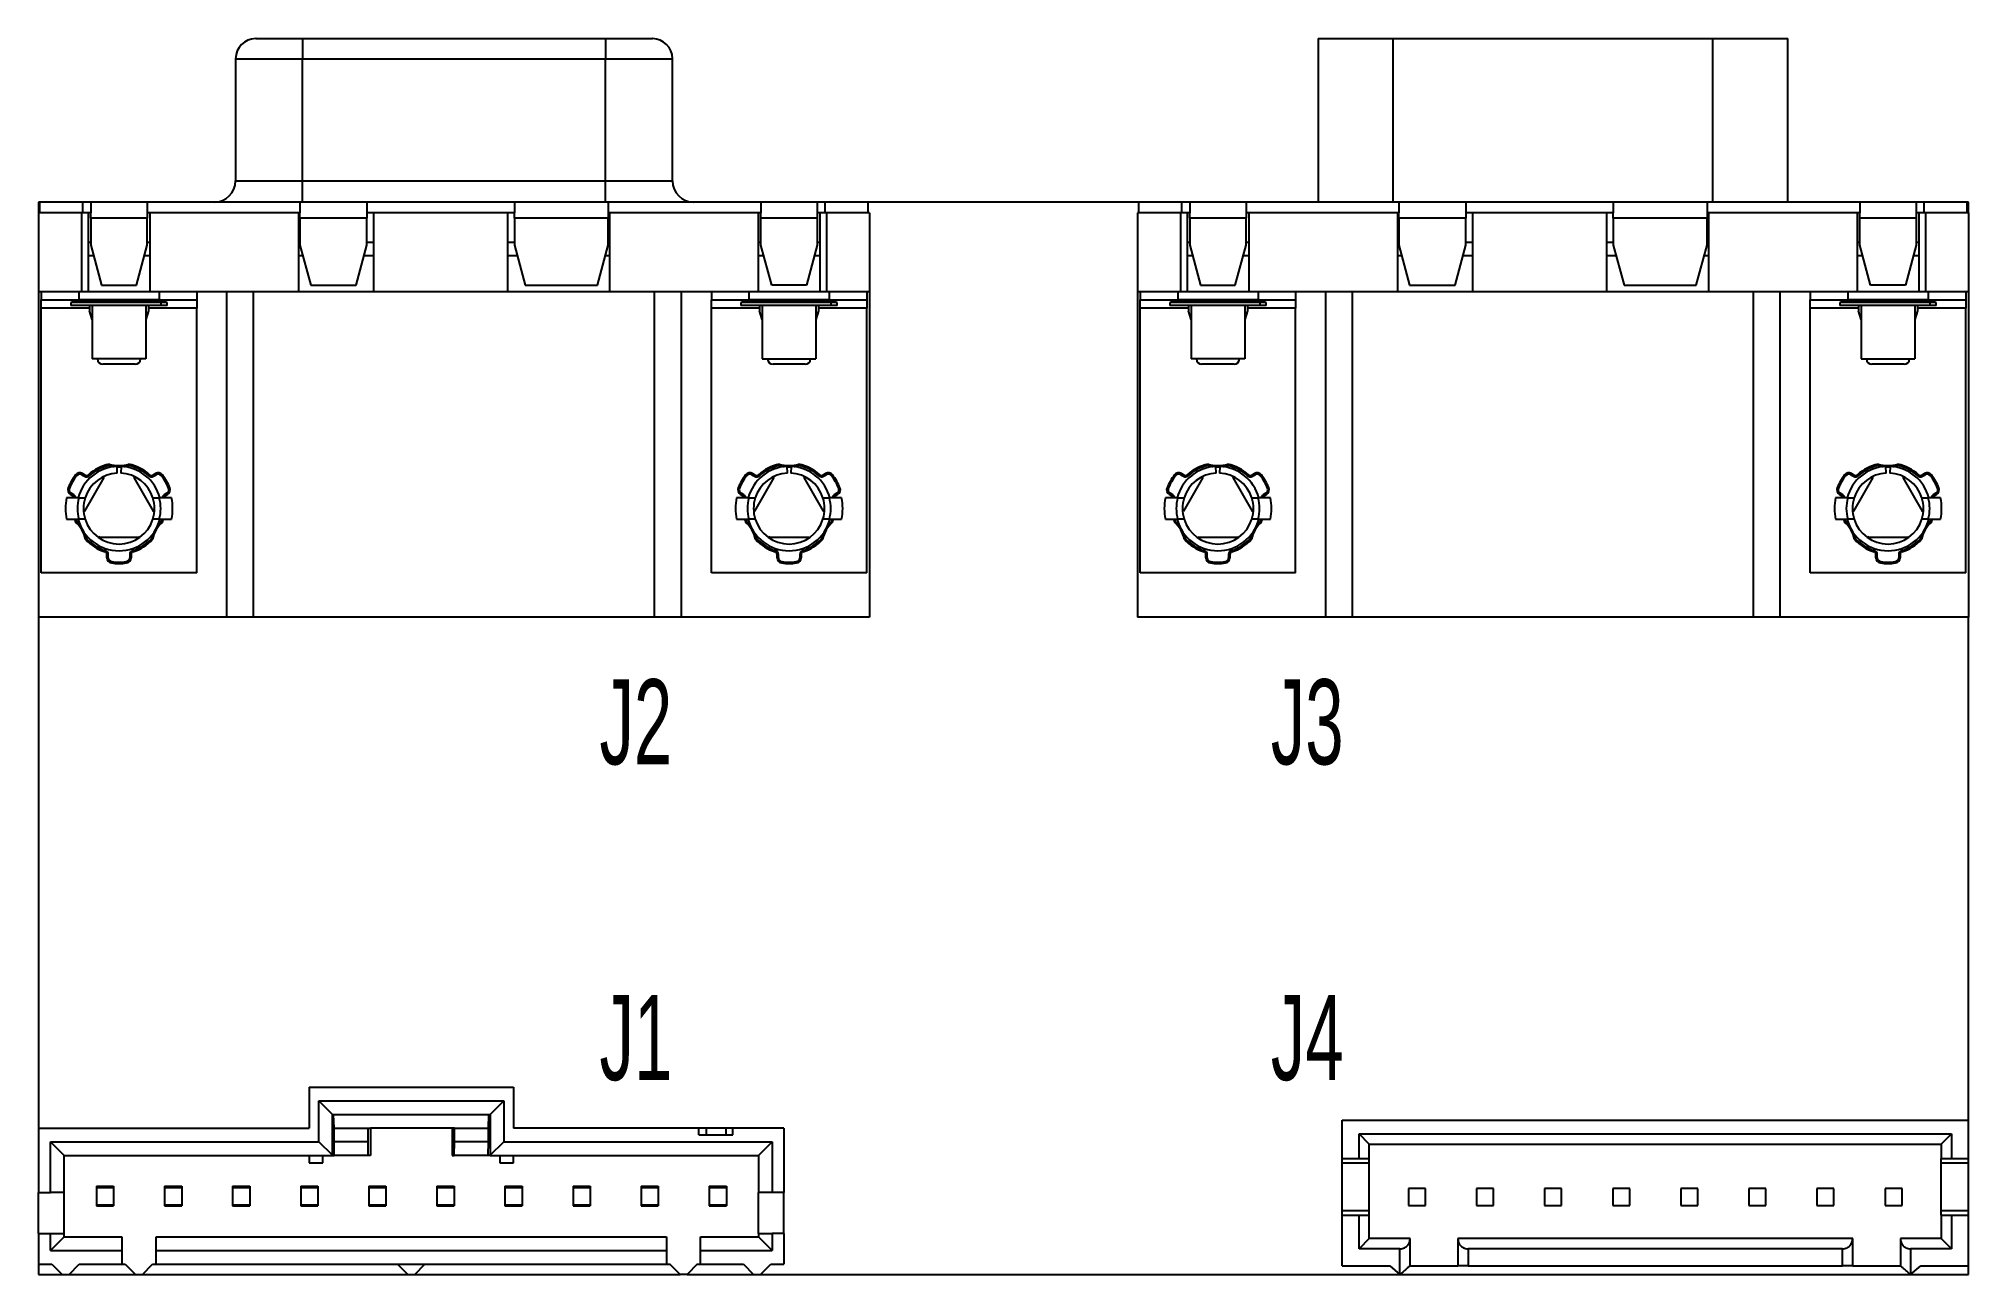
# Model space of a CAD drawing. Header units: millimetres. Extents: x 158.6 to 230.6, y 133.6 to 179.7.
import ezdxf

# ---------------------------------------------------------------- set-up
doc = ezdxf.new("R2010")
doc.units = ezdxf.units.MM
doc.styles.add('SLDTEXTSTYLE0', font='TXT', dxfattribs={"width": 0.605})

msp = doc.modelspace()

# ---------------------------------------------------------------- texts
at = {"color": 7, "linetype": 'Continuous', "lineweight": 0, "char_height": 3.175, "attachment_point": 1, "style": 'SLDTEXTSTYLE0'}
for s, insert in [('J2', (179.543, 155.767)), ('J3', (204.589, 155.767)), ('J1', (179.543, 143.99)), ('J4', (204.589, 143.99))]:
    msp.add_mtext(s, dxfattribs=dict(at, insert=insert))

# ---------------------------------------------------------------- linework, layer by layer
at = {"color": 7, "linetype": 'Continuous', "lineweight": 25}
for p, q in [((166.75, 179.666), (166.774, 179.666)), ((166.774, 179.666), (167.314, 179.666)), ((167.314, 179.666), (167.795, 179.666)), ((168.465, 179.666), (168.465, 178.916)), ((168.465, 179.666), (179.765, 179.666)), ((179.765, 179.666), (179.765, 178.916)), ((180.283, 179.666), (180.915, 179.666)), ((180.915, 179.666), (181.455, 179.666)), ((181.455, 179.666), (181.48, 179.666)), ((206.355, 179.666), (206.355, 173.566)), ((206.355, 179.666), (209.155, 179.666)), ((209.155, 173.566), (209.155, 179.666)), ((209.155, 179.666), (221.075, 179.666)), ((221.075, 179.666), (223.875, 179.666)), ((221.075, 173.566), (221.075, 179.666)), ((223.875, 173.566), (223.875, 179.666)), ((165.965, 178.916), (165.965, 174.366)), ((168.465, 178.916), (179.765, 178.916)), ((168.465, 174.366), (168.465, 178.916)), ((179.765, 174.366), (179.765, 178.916)), ((182.265, 174.366), (182.265, 178.916)), ((168.465, 173.566), (168.465, 174.366)), ((168.465, 174.366), (179.765, 174.366)), ((179.765, 173.566), (179.765, 174.366)), ((158.615, 173.566), (158.615, 173.166)), ((158.665, 173.566), (158.615, 173.566)), ((158.665, 173.166), (158.665, 173.566)), ((160.265, 173.566), (158.665, 173.566)), ((160.265, 173.166), (160.265, 173.566)), ((160.565, 173.566), (160.265, 173.566)), ((160.565, 173.566), (160.565, 173.166)), ((162.665, 173.566), (160.565, 173.566)), ((162.665, 173.566), (162.665, 173.166)), ((168.365, 173.566), (162.665, 173.566)), ((168.365, 173.566), (168.365, 173.166)), ((170.865, 173.566), (168.365, 173.566)), ((170.865, 173.566), (170.865, 173.166)), ((176.365, 173.566), (170.865, 173.566)), ((176.365, 173.566), (176.365, 173.166)), ((179.865, 173.566), (176.365, 173.566)), ((179.865, 173.566), (179.865, 173.166)), ((185.565, 173.566), (179.865, 173.566)), ((185.565, 173.566), (185.565, 173.166)), ((187.665, 173.566), (185.565, 173.566)), ((187.665, 173.566), (187.665, 173.166)), ((187.965, 173.566), (187.665, 173.566)), ((187.965, 173.166), (187.965, 173.566)), ((189.565, 173.566), (187.965, 173.566)), ((199.665, 173.566), (189.565, 173.566)), ((189.565, 173.166), (189.565, 173.566)), ((199.665, 173.166), (199.665, 173.566)), ((201.265, 173.566), (199.665, 173.566)), ((201.265, 173.166), (201.265, 173.566)), ((201.565, 173.566), (201.265, 173.566)), ((201.565, 173.566), (201.565, 173.166)), ((203.665, 173.566), (201.565, 173.566)), ((203.665, 173.566), (203.665, 173.166)), ((209.365, 173.566), (203.665, 173.566)), ((209.365, 173.566), (209.365, 173.166)), ((211.865, 173.566), (209.365, 173.566)), ((211.865, 173.566), (211.865, 173.166)), ((217.365, 173.566), (211.865, 173.566)), ((217.365, 173.566), (217.365, 173.166)), ((220.865, 173.566), (217.365, 173.566)), ((220.865, 173.566), (220.865, 173.166)), ((226.565, 173.566), (220.865, 173.566)), ((226.565, 173.566), (226.565, 173.166)), ((228.665, 173.566), (226.565, 173.566)), ((228.665, 173.566), (228.665, 173.166)), ((228.965, 173.566), (228.665, 173.566)), ((228.965, 173.166), (228.965, 173.566)), ((230.565, 173.566), (228.965, 173.566)), ((230.615, 173.566), (230.565, 173.566)), ((230.565, 173.166), (230.565, 173.566)), ((230.615, 173.166), (230.615, 173.566)), ((158.615, 173.166), (158.615, 170.216)), ((160.215, 173.166), (158.615, 173.166)), ((160.215, 173.166), (160.215, 170.216)), ((160.465, 173.166), (160.215, 173.166)), ((160.465, 173.166), (160.465, 170.216)), ((160.565, 173.166), (160.465, 173.166)), ((160.565, 172.966), (160.565, 173.166)), ((162.665, 172.966), (160.565, 172.966)), ((160.565, 172.966), (160.565, 171.966)), ((162.765, 173.166), (162.665, 173.166)), ((162.665, 173.166), (162.665, 172.966)), ((162.665, 171.966), (162.665, 172.966)), ((168.315, 173.166), (162.765, 173.166)), ((162.765, 173.166), (162.765, 170.216)), ((168.315, 173.166), (168.315, 170.216)), ((168.365, 173.166), (168.315, 173.166)), ((168.365, 172.966), (168.365, 173.166)), ((170.865, 172.966), (168.365, 172.966)), ((168.365, 172.966), (168.365, 171.966)), ((171.115, 173.166), (170.865, 173.166)), ((170.865, 173.166), (170.865, 172.966)), ((170.865, 171.966), (170.865, 172.966)), ((176.115, 173.166), (171.115, 173.166)), ((171.115, 173.166), (171.115, 170.216)), ((176.115, 173.166), (176.115, 170.216)), ((176.365, 173.166), (176.115, 173.166)), ((176.365, 172.966), (176.365, 173.166)), ((179.865, 172.966), (176.365, 172.966)), ((176.365, 172.966), (176.365, 171.966)), ((179.915, 173.166), (179.865, 173.166)), ((179.865, 173.166), (179.865, 172.966)), ((179.865, 171.966), (179.865, 172.966)), ((179.915, 173.166), (179.915, 170.216)), ((185.465, 173.166), (179.915, 173.166)), ((185.465, 173.166), (185.465, 170.216)), ((185.565, 173.166), (185.465, 173.166)), ((185.565, 172.966), (185.565, 173.166)), ((187.665, 172.966), (185.565, 172.966)), ((185.565, 171.966), (185.565, 172.966)), ((187.765, 173.166), (187.665, 173.166)), ((187.665, 173.166), (187.665, 172.966)), ((187.665, 172.966), (187.665, 171.966)), ((188.015, 173.166), (187.765, 173.166)), ((187.765, 173.166), (187.765, 170.216)), ((189.615, 173.166), (188.015, 173.166)), ((188.015, 173.166), (188.015, 170.216)), ((189.615, 173.166), (189.615, 170.216)), ((201.215, 173.166), (199.615, 173.166)), ((199.615, 173.166), (199.615, 170.216)), ((201.215, 173.166), (201.215, 170.216)), ((201.465, 173.166), (201.215, 173.166)), ((201.465, 173.166), (201.465, 170.216)), ((201.565, 173.166), (201.465, 173.166)), ((201.565, 172.966), (201.565, 173.166)), ((203.665, 172.966), (201.565, 172.966)), ((201.565, 172.966), (201.565, 171.966)), ((203.765, 173.166), (203.665, 173.166)), ((203.665, 173.166), (203.665, 172.966)), ((203.665, 171.966), (203.665, 172.966)), ((203.765, 173.166), (203.765, 170.216)), ((209.315, 173.166), (203.765, 173.166)), ((209.315, 173.166), (209.315, 170.216)), ((209.365, 173.166), (209.315, 173.166)), ((209.365, 172.966), (209.365, 173.166)), ((211.865, 172.966), (209.365, 172.966)), ((209.365, 172.966), (209.365, 171.966)), ((212.115, 173.166), (211.865, 173.166)), ((211.865, 173.166), (211.865, 172.966)), ((211.865, 171.966), (211.865, 172.966)), ((212.115, 173.166), (212.115, 170.216)), ((217.115, 173.166), (212.115, 173.166)), ((217.115, 173.166), (217.115, 170.216)), ((217.365, 173.166), (217.115, 173.166)), ((217.365, 172.966), (217.365, 173.166)), ((220.865, 172.966), (217.365, 172.966)), ((217.365, 172.966), (217.365, 171.966)), ((220.915, 173.166), (220.865, 173.166)), ((220.865, 173.166), (220.865, 172.966)), ((220.865, 171.966), (220.865, 172.966)), ((220.915, 173.166), (220.915, 170.216)), ((226.465, 173.166), (220.915, 173.166)), ((226.465, 173.166), (226.465, 170.216)), ((226.565, 173.166), (226.465, 173.166)), ((226.565, 172.966), (226.565, 173.166)), ((228.665, 172.966), (226.565, 172.966)), ((226.565, 171.966), (226.565, 172.966)), ((228.765, 173.166), (228.665, 173.166)), ((228.665, 173.166), (228.665, 172.966)), ((228.665, 172.966), (228.665, 171.966)), ((228.765, 173.166), (228.765, 170.216)), ((229.015, 173.166), (228.765, 173.166)), ((229.015, 173.166), (229.015, 170.216)), ((230.615, 173.166), (229.015, 173.166)), ((230.615, 173.166), (230.615, 170.216)), ((160.672, 171.566), (160.465, 171.566)), ((160.565, 171.966), (160.967, 170.466)), ((162.263, 170.466), (162.665, 171.966)), ((162.765, 171.566), (162.557, 171.566)), ((168.472, 171.566), (168.315, 171.566)), ((168.365, 171.966), (168.767, 170.466)), ((170.463, 170.466), (170.865, 171.966)), ((171.115, 171.566), (170.757, 171.566)), ((176.472, 171.566), (176.115, 171.566)), ((176.365, 171.966), (176.767, 170.466)), ((179.463, 170.466), (179.865, 171.966)), ((179.915, 171.566), (179.757, 171.566)), ((185.672, 171.566), (185.465, 171.566)), ((185.967, 170.466), (185.565, 171.966)), ((187.665, 171.966), (187.263, 170.466)), ((187.765, 171.566), (187.557, 171.566)), ((201.672, 171.566), (201.465, 171.566)), ((201.565, 171.966), (201.967, 170.466)), ((203.263, 170.466), (203.665, 171.966)), ((203.765, 171.566), (203.557, 171.566)), ((209.472, 171.566), (209.315, 171.566)), ((209.365, 171.966), (209.767, 170.466)), ((211.463, 170.466), (211.865, 171.966)), ((212.115, 171.566), (211.757, 171.566)), ((217.472, 171.566), (217.115, 171.566)), ((217.365, 171.966), (217.767, 170.466)), ((220.463, 170.466), (220.865, 171.966)), ((220.915, 171.566), (220.757, 171.566)), ((226.672, 171.566), (226.465, 171.566)), ((226.967, 170.466), (226.565, 171.966)), ((228.665, 171.966), (228.263, 170.466)), ((228.765, 171.566), (228.557, 171.566)), ((160.215, 170.216), (158.615, 170.216)), ((158.615, 170.216), (158.615, 158.086)), ((158.715, 170.216), (158.715, 169.916)), ((160.115, 170.216), (160.115, 169.916)), ((160.465, 170.216), (160.215, 170.216)), ((162.765, 170.216), (160.465, 170.216)), ((160.967, 170.466), (162.263, 170.466)), ((168.315, 170.216), (162.765, 170.216)), ((163.115, 170.216), (163.115, 169.916)), ((164.515, 170.216), (164.515, 169.916)), ((165.635, 158.086), (165.635, 170.216)), ((166.635, 158.086), (166.635, 170.216)), ((171.115, 170.216), (168.315, 170.216)), ((168.767, 170.466), (170.463, 170.466)), ((176.115, 170.216), (171.115, 170.216)), ((179.915, 170.216), (176.115, 170.216)), ((176.767, 170.466), (179.463, 170.466)), ((185.465, 170.216), (179.915, 170.216)), ((181.595, 158.086), (181.595, 170.216)), ((182.595, 158.086), (182.595, 170.216)), ((183.715, 170.216), (183.715, 169.916)), ((185.115, 170.216), (185.115, 169.916)), ((187.765, 170.216), (185.465, 170.216)), ((187.263, 170.466), (185.967, 170.466)), ((188.015, 170.216), (187.765, 170.216)), ((189.615, 170.216), (188.015, 170.216)), ((188.115, 170.216), (188.115, 169.916)), ((189.515, 170.216), (189.515, 169.916)), ((189.615, 170.216), (189.615, 158.086)), ((201.215, 170.216), (199.615, 170.216)), ((199.615, 170.216), (199.615, 158.086)), ((199.715, 170.216), (199.715, 169.916)), ((201.115, 170.216), (201.115, 169.916)), ((201.465, 170.216), (201.215, 170.216)), ((203.765, 170.216), (201.465, 170.216)), ((201.967, 170.466), (203.263, 170.466)), ((209.315, 170.216), (203.765, 170.216)), ((204.115, 170.216), (204.115, 169.916)), ((205.515, 170.216), (205.515, 169.916)), ((206.635, 158.086), (206.635, 170.216)), ((207.635, 158.086), (207.635, 170.216)), ((212.115, 170.216), (209.315, 170.216)), ((209.767, 170.466), (211.463, 170.466)), ((217.115, 170.216), (212.115, 170.216)), ((220.915, 170.216), (217.115, 170.216)), ((217.767, 170.466), (220.463, 170.466)), ((226.465, 170.216), (220.915, 170.216)), ((222.595, 158.086), (222.595, 170.216)), ((223.595, 158.086), (223.595, 170.216)), ((224.715, 170.216), (224.715, 169.916)), ((226.115, 170.216), (226.115, 169.916)), ((228.765, 170.216), (226.465, 170.216)), ((228.263, 170.466), (226.967, 170.466)), ((229.015, 170.216), (228.765, 170.216)), ((230.615, 170.216), (229.015, 170.216)), ((229.115, 170.216), (229.115, 169.916)), ((230.515, 170.216), (230.515, 169.916)), ((230.615, 170.216), (230.615, 158.086)), ((158.715, 169.916), (160.115, 169.916)), ((158.715, 169.616), (158.715, 169.916)), ((160.515, 169.616), (158.715, 169.616)), ((158.715, 159.736), (158.715, 169.616)), ((159.815, 169.816), (159.815, 169.716)), ((163.173, 169.816), (159.815, 169.816)), ((163.173, 169.716), (159.815, 169.716)), ((159.89, 169.916), (159.89, 169.866)), ((163.115, 169.916), (160.115, 169.916)), ((160.515, 169.716), (160.515, 169.616)), ((160.515, 169.616), (160.515, 169.516)), ((160.615, 169.189), (160.515, 169.516)), ((160.615, 169.716), (160.615, 167.716)), ((161.615, 169.866), (161.615, 169.816)), ((162.615, 169.716), (162.615, 167.716)), ((162.715, 169.516), (162.615, 169.189)), ((162.715, 169.716), (162.715, 169.616)), ((164.515, 169.616), (162.715, 169.616)), ((162.715, 169.616), (162.715, 169.516)), ((163.115, 169.916), (164.515, 169.916)), ((163.173, 169.816), (163.173, 169.716)), ((163.415, 169.816), (163.173, 169.816)), ((163.415, 169.716), (163.173, 169.716)), ((163.34, 169.866), (163.34, 169.916)), ((163.415, 169.716), (163.415, 169.816)), ((164.515, 169.916), (164.515, 169.616)), ((164.515, 159.736), (164.515, 169.616)), ((183.715, 169.916), (185.115, 169.916)), ((183.715, 169.616), (183.715, 169.916)), ((185.515, 169.616), (183.715, 169.616)), ((183.715, 159.736), (183.715, 169.616)), ((184.815, 169.816), (184.815, 169.716)), ((188.173, 169.816), (184.815, 169.816)), ((188.173, 169.716), (184.815, 169.716)), ((184.89, 169.916), (184.89, 169.866)), ((188.115, 169.916), (185.115, 169.916)), ((185.515, 169.716), (185.515, 169.616)), ((185.515, 169.616), (185.515, 169.516)), ((185.615, 169.189), (185.515, 169.516)), ((185.615, 169.716), (185.615, 167.716)), ((186.615, 169.866), (186.615, 169.816)), ((187.615, 169.716), (187.615, 167.716)), ((187.715, 169.516), (187.615, 169.189)), ((187.715, 169.716), (187.715, 169.616)), ((189.515, 169.616), (187.715, 169.616)), ((187.715, 169.616), (187.715, 169.516)), ((188.115, 169.916), (189.515, 169.916)), ((188.173, 169.816), (188.173, 169.716)), ((188.415, 169.816), (188.173, 169.816)), ((188.415, 169.716), (188.173, 169.716)), ((188.34, 169.866), (188.34, 169.916)), ((188.415, 169.716), (188.415, 169.816)), ((189.515, 169.916), (189.515, 169.616)), ((189.515, 159.736), (189.515, 169.616)), ((199.715, 169.916), (201.115, 169.916)), ((199.715, 169.616), (199.715, 169.916)), ((201.515, 169.616), (199.715, 169.616)), ((199.715, 159.736), (199.715, 169.616)), ((200.815, 169.816), (200.815, 169.716)), ((204.173, 169.816), (200.815, 169.816)), ((204.173, 169.716), (200.815, 169.716)), ((200.89, 169.916), (200.89, 169.866)), ((204.115, 169.916), (201.115, 169.916)), ((201.515, 169.716), (201.515, 169.616)), ((201.515, 169.616), (201.515, 169.516)), ((201.615, 169.189), (201.515, 169.516)), ((201.615, 169.716), (201.615, 167.716)), ((202.615, 169.866), (202.615, 169.816)), ((203.615, 169.716), (203.615, 167.716)), ((203.715, 169.516), (203.615, 169.189)), ((203.715, 169.716), (203.715, 169.616)), ((205.515, 169.616), (203.715, 169.616)), ((203.715, 169.616), (203.715, 169.516)), ((204.115, 169.916), (205.515, 169.916)), ((204.173, 169.816), (204.173, 169.716)), ((204.415, 169.816), (204.173, 169.816)), ((204.415, 169.716), (204.173, 169.716)), ((204.34, 169.866), (204.34, 169.916)), ((204.415, 169.716), (204.415, 169.816)), ((205.515, 169.916), (205.515, 169.616)), ((205.515, 159.736), (205.515, 169.616)), ((224.715, 169.916), (226.115, 169.916)), ((224.715, 169.616), (224.715, 169.916)), ((226.515, 169.616), (224.715, 169.616)), ((224.715, 159.736), (224.715, 169.616)), ((225.815, 169.816), (225.815, 169.716)), ((229.173, 169.816), (225.815, 169.816)), ((229.173, 169.716), (225.815, 169.716)), ((225.89, 169.916), (225.89, 169.866)), ((229.115, 169.916), (226.115, 169.916)), ((226.515, 169.716), (226.515, 169.616)), ((226.515, 169.616), (226.515, 169.516)), ((226.615, 169.189), (226.515, 169.516)), ((226.615, 169.716), (226.615, 167.716)), ((227.615, 169.866), (227.615, 169.816)), ((228.615, 169.716), (228.615, 167.716)), ((228.715, 169.516), (228.615, 169.189)), ((228.715, 169.716), (228.715, 169.616)), ((230.515, 169.616), (228.715, 169.616)), ((228.715, 169.616), (228.715, 169.516)), ((229.115, 169.916), (230.515, 169.916)), ((229.173, 169.816), (229.173, 169.716)), ((229.415, 169.816), (229.173, 169.816)), ((229.415, 169.716), (229.173, 169.716)), ((229.34, 169.866), (229.34, 169.916)), ((229.415, 169.716), (229.415, 169.816)), ((230.515, 169.916), (230.515, 169.616)), ((230.515, 159.736), (230.515, 169.616)), ((162.615, 167.716), (160.615, 167.716)), ((162.215, 167.516), (161.015, 167.516)), ((185.615, 167.716), (187.615, 167.716)), ((187.215, 167.516), (186.015, 167.516)), ((203.615, 167.716), (201.615, 167.716)), ((203.215, 167.516), (202.015, 167.516)), ((226.615, 167.716), (228.615, 167.716)), ((228.215, 167.516), (227.015, 167.516)), ((160.252, 163.442), (160.355, 163.383)), ((161.551, 163.46), (161.54, 163.709)), ((161.69, 163.709), (161.678, 163.46)), ((162.874, 163.383), (162.977, 163.442)), ((185.252, 163.442), (185.355, 163.383)), ((186.551, 163.46), (186.54, 163.709)), ((186.69, 163.709), (186.678, 163.46)), ((187.874, 163.383), (187.977, 163.442)), ((201.252, 163.442), (201.355, 163.383)), ((202.551, 163.46), (202.54, 163.709)), ((202.69, 163.709), (202.678, 163.46)), ((203.874, 163.383), (203.977, 163.442)), ((226.252, 163.442), (226.355, 163.383)), ((227.551, 163.46), (227.54, 163.709)), ((227.69, 163.709), (227.678, 163.46)), ((228.874, 163.383), (228.977, 163.442)), ((160.227, 163.399), (160.33, 163.34)), ((161.051, 163.298), (160.326, 162.043)), ((161.016, 163.318), (161.051, 163.298)), ((161.054, 163.277), (161.051, 163.298)), ((162.175, 163.277), (162.178, 163.298)), ((162.213, 163.318), (162.178, 163.298)), ((162.903, 162.043), (162.178, 163.298)), ((162.899, 163.34), (163.002, 163.399)), ((185.227, 163.399), (185.33, 163.34)), ((186.051, 163.298), (185.326, 162.043)), ((186.016, 163.318), (186.051, 163.298)), ((186.054, 163.277), (186.051, 163.298)), ((187.175, 163.277), (187.178, 163.298)), ((187.213, 163.318), (187.178, 163.298)), ((187.903, 162.043), (187.178, 163.298)), ((187.899, 163.34), (188.002, 163.399)), ((201.227, 163.399), (201.33, 163.34)), ((202.051, 163.298), (201.326, 162.043)), ((202.016, 163.318), (202.051, 163.298)), ((202.054, 163.277), (202.051, 163.298)), ((203.175, 163.277), (203.178, 163.298)), ((203.213, 163.318), (203.178, 163.298)), ((203.903, 162.043), (203.178, 163.298)), ((203.899, 163.34), (204.002, 163.399)), ((226.227, 163.399), (226.33, 163.34)), ((227.051, 163.298), (226.326, 162.043)), ((227.016, 163.318), (227.051, 163.298)), ((227.054, 163.277), (227.051, 163.298)), ((228.175, 163.277), (228.178, 163.298)), ((228.213, 163.318), (228.178, 163.298)), ((228.903, 162.043), (228.178, 163.298)), ((228.899, 163.34), (229.002, 163.399)), ((160.112, 162.536), (159.655, 162.536)), ((159.905, 162.603), (159.802, 162.663)), ((159.93, 162.647), (159.827, 162.706)), ((160.292, 162.063), (160.326, 162.043)), ((160.347, 162.051), (160.326, 162.043)), ((162.882, 162.051), (162.903, 162.043)), ((162.938, 162.063), (162.903, 162.043)), ((163.574, 162.536), (163.117, 162.536)), ((163.402, 162.706), (163.299, 162.647)), ((163.427, 162.663), (163.324, 162.603)), ((185.112, 162.536), (184.655, 162.536)), ((184.905, 162.603), (184.802, 162.663)), ((184.93, 162.647), (184.827, 162.706)), ((185.292, 162.063), (185.326, 162.043)), ((185.347, 162.051), (185.326, 162.043)), ((187.882, 162.051), (187.903, 162.043)), ((187.938, 162.063), (187.903, 162.043)), ((188.574, 162.536), (188.117, 162.536)), ((188.402, 162.706), (188.299, 162.647)), ((188.427, 162.663), (188.324, 162.603)), ((201.112, 162.536), (200.655, 162.536)), ((200.905, 162.603), (200.802, 162.663)), ((200.93, 162.647), (200.827, 162.706)), ((201.292, 162.063), (201.326, 162.043)), ((201.347, 162.051), (201.326, 162.043)), ((203.882, 162.051), (203.903, 162.043)), ((203.938, 162.063), (203.903, 162.043)), ((204.574, 162.536), (204.117, 162.536)), ((204.402, 162.706), (204.299, 162.647)), ((204.427, 162.663), (204.324, 162.603)), ((226.112, 162.536), (225.655, 162.536)), ((225.905, 162.603), (225.802, 162.663)), ((225.93, 162.647), (225.827, 162.706)), ((226.292, 162.063), (226.326, 162.043)), ((226.347, 162.051), (226.326, 162.043)), ((228.882, 162.051), (228.903, 162.043)), ((228.938, 162.063), (228.903, 162.043)), ((229.574, 162.536), (229.117, 162.536)), ((229.402, 162.706), (229.299, 162.647)), ((229.427, 162.663), (229.324, 162.603)), ((159.655, 161.736), (160.112, 161.736)), ((160.037, 161.654), (160.014, 161.736)), ((163.117, 161.736), (163.574, 161.736)), ((163.215, 161.736), (163.192, 161.654)), ((184.655, 161.736), (185.112, 161.736)), ((185.037, 161.654), (185.014, 161.736)), ((188.117, 161.736), (188.574, 161.736)), ((188.215, 161.736), (188.192, 161.654)), ((200.655, 161.736), (201.112, 161.736)), ((201.037, 161.654), (201.014, 161.736)), ((204.117, 161.736), (204.574, 161.736)), ((204.215, 161.736), (204.192, 161.654)), ((225.655, 161.736), (226.112, 161.736)), ((226.037, 161.654), (226.014, 161.736)), ((229.117, 161.736), (229.574, 161.736)), ((229.215, 161.736), (229.192, 161.654)), ((160.907, 161.081), (160.89, 161.067)), ((160.89, 161.067), (162.339, 161.067)), ((160.89, 161.027), (160.89, 161.067)), ((162.322, 161.081), (162.339, 161.067)), ((162.339, 161.027), (162.339, 161.067)), ((185.907, 161.081), (185.89, 161.067)), ((185.89, 161.067), (187.339, 161.067)), ((185.89, 161.027), (185.89, 161.067)), ((187.322, 161.081), (187.339, 161.067)), ((187.339, 161.027), (187.339, 161.067)), ((201.907, 161.081), (201.89, 161.067)), ((201.89, 161.067), (203.339, 161.067)), ((201.89, 161.027), (201.89, 161.067)), ((203.322, 161.081), (203.339, 161.067)), ((203.339, 161.027), (203.339, 161.067)), ((226.907, 161.081), (226.89, 161.067)), ((226.89, 161.067), (228.339, 161.067)), ((226.89, 161.027), (226.89, 161.067)), ((228.322, 161.081), (228.339, 161.067)), ((228.339, 161.027), (228.339, 161.067)), ((161.165, 160.303), (161.165, 160.422)), ((161.165, 160.422), (161.215, 160.422)), ((161.165, 160.303), (161.215, 160.303)), ((161.215, 160.303), (161.215, 160.422)), ((162.065, 160.422), (162.015, 160.422)), ((162.015, 160.422), (162.015, 160.303)), ((162.065, 160.303), (162.015, 160.303)), ((162.065, 160.422), (162.065, 160.303)), ((186.165, 160.422), (186.215, 160.422)), ((186.165, 160.303), (186.165, 160.422)), ((186.165, 160.303), (186.215, 160.303)), ((186.215, 160.303), (186.215, 160.422)), ((187.015, 160.422), (187.015, 160.303)), ((187.065, 160.422), (187.015, 160.422)), ((187.065, 160.303), (187.015, 160.303)), ((187.065, 160.422), (187.065, 160.303)), ((202.165, 160.303), (202.165, 160.422)), ((202.165, 160.422), (202.215, 160.422)), ((202.165, 160.303), (202.215, 160.303)), ((202.215, 160.303), (202.215, 160.422)), ((203.065, 160.422), (203.015, 160.422)), ((203.015, 160.422), (203.015, 160.303)), ((203.065, 160.303), (203.015, 160.303)), ((203.065, 160.422), (203.065, 160.303)), ((227.165, 160.303), (227.165, 160.422)), ((227.165, 160.422), (227.215, 160.422)), ((227.165, 160.303), (227.215, 160.303)), ((227.215, 160.303), (227.215, 160.422)), ((228.015, 160.422), (228.015, 160.303)), ((228.065, 160.422), (228.015, 160.422)), ((228.065, 160.303), (228.015, 160.303)), ((228.065, 160.422), (228.065, 160.303)), ((164.515, 159.736), (158.715, 159.736)), ((189.515, 159.736), (183.715, 159.736)), ((205.515, 159.736), (199.715, 159.736)), ((230.515, 159.736), (224.715, 159.736)), ((158.615, 158.086), (158.615, 139.026)), ((165.635, 158.086), (158.615, 158.086)), ((166.635, 158.086), (165.635, 158.086)), ((181.595, 158.086), (166.635, 158.086)), ((182.595, 158.086), (181.595, 158.086)), ((189.615, 158.086), (182.595, 158.086)), ((206.635, 158.086), (199.615, 158.086)), ((207.635, 158.086), (206.635, 158.086)), ((222.595, 158.086), (207.635, 158.086)), ((223.595, 158.086), (222.595, 158.086)), ((230.615, 158.086), (223.595, 158.086)), ((230.615, 139.319), (230.615, 158.086)), ((168.705, 140.546), (168.705, 139.026)), ((168.705, 140.546), (176.335, 140.546)), ((176.335, 140.546), (176.335, 139.026)), ((169.068, 140.036), (175.971, 140.036)), ((169.068, 138.516), (169.068, 140.036)), ((169.578, 139.535), (169.068, 140.036)), ((175.461, 139.535), (175.971, 140.036)), ((175.971, 140.036), (175.971, 138.516)), ((158.615, 139.026), (158.615, 136.616)), ((158.615, 139.026), (168.705, 139.026)), ((169.578, 138.015), (169.578, 139.535)), ((169.578, 139.526), (169.578, 139.535)), ((169.578, 139.526), (175.461, 139.526)), ((169.636, 139.026), (169.623, 139.526)), ((169.636, 138.516), (169.636, 139.026)), ((169.636, 139.026), (170.906, 139.026)), ((170.906, 138.516), (170.906, 139.026)), ((170.906, 139.026), (170.995, 139.026)), ((170.995, 139.026), (170.995, 138.006)), ((174.045, 139.026), (170.995, 139.026)), ((174.045, 139.026), (174.045, 138.006)), ((174.133, 139.026), (174.045, 139.026)), ((174.133, 138.516), (174.133, 139.026)), ((174.133, 139.026), (175.403, 139.026)), ((175.403, 139.026), (175.416, 139.526)), ((175.403, 138.516), (175.403, 139.026)), ((175.461, 139.535), (175.461, 138.015)), ((175.461, 139.535), (175.461, 139.526)), ((183.25, 139.026), (176.335, 139.026)), ((183.25, 138.776), (183.25, 139.026)), ((183.518, 139.026), (183.25, 139.026)), ((183.518, 139.026), (183.518, 138.776)), ((184.251, 139.026), (183.518, 139.026)), ((184.251, 139.026), (184.251, 138.776)), ((184.52, 139.026), (184.251, 139.026)), ((184.52, 138.776), (184.52, 139.026)), ((186.425, 139.026), (184.52, 139.026)), ((186.425, 139.026), (186.425, 136.616)), ((207.247, 139.319), (230.615, 139.319)), ((207.247, 137.889), (207.247, 139.319)), ((230.615, 137.889), (230.615, 139.319)), ((159.055, 136.616), (159.055, 138.516)), ((159.055, 138.516), (169.068, 138.516)), ((159.565, 138.006), (159.055, 138.516)), ((169.578, 138.015), (169.068, 138.516)), ((169.645, 138.006), (169.636, 138.516)), ((170.906, 138.516), (169.636, 138.516)), ((170.915, 138.006), (170.906, 138.516)), ((174.124, 138.006), (174.133, 138.516)), ((175.403, 138.516), (174.133, 138.516)), ((175.394, 138.006), (175.403, 138.516)), ((175.461, 138.015), (175.971, 138.516)), ((175.971, 138.516), (185.985, 138.516)), ((183.25, 138.776), (184.52, 138.776)), ((185.475, 138.006), (185.985, 138.516)), ((185.985, 138.516), (185.985, 136.616)), ((207.882, 138.811), (229.98, 138.811)), ((207.882, 137.889), (207.882, 138.811)), ((208.263, 138.43), (207.882, 138.811)), ((208.263, 137.889), (208.263, 138.43)), ((208.263, 138.43), (229.599, 138.43)), ((229.599, 138.43), (229.98, 138.811)), ((229.599, 138.43), (229.599, 137.889)), ((229.98, 138.811), (229.98, 137.889)), ((159.565, 138.006), (168.705, 138.006)), ((159.565, 136.616), (159.565, 138.006)), ((168.705, 138.006), (169.215, 138.006)), ((168.705, 138.006), (168.705, 137.726)), ((168.705, 137.726), (169.215, 137.726)), ((169.215, 138.006), (169.578, 138.006)), ((169.215, 137.726), (169.215, 138.006)), ((169.578, 138.015), (169.578, 138.006)), ((169.578, 138.006), (169.645, 138.006)), ((170.915, 138.006), (169.645, 138.006)), ((170.995, 138.006), (170.915, 138.006)), ((174.045, 138.006), (174.124, 138.006)), ((175.394, 138.006), (174.124, 138.006)), ((175.461, 138.006), (175.394, 138.006)), ((175.461, 138.006), (175.461, 138.015)), ((175.461, 138.006), (175.825, 138.006)), ((175.825, 138.006), (176.335, 138.006)), ((175.825, 138.006), (175.825, 137.726)), ((175.825, 137.726), (176.335, 137.726)), ((176.335, 138.006), (185.475, 138.006)), ((176.335, 137.726), (176.335, 138.006)), ((185.475, 138.006), (185.475, 136.616)), ((207.247, 137.889), (207.882, 137.889)), ((207.247, 137.719), (207.247, 137.889)), ((208.263, 137.719), (207.247, 137.719)), ((207.247, 135.941), (207.247, 137.719)), ((207.882, 137.889), (208.263, 137.889)), ((208.263, 137.719), (208.263, 137.889)), ((208.263, 135.941), (208.263, 137.719)), ((229.599, 137.889), (229.98, 137.889)), ((229.599, 137.719), (229.599, 137.889)), ((230.615, 137.719), (229.599, 137.719)), ((229.599, 135.941), (229.599, 137.719)), ((229.98, 137.889), (230.615, 137.889)), ((230.615, 137.719), (230.615, 137.889)), ((230.615, 135.941), (230.615, 137.719)), ((160.775, 136.852), (161.415, 136.852)), ((160.775, 136.852), (160.775, 136.806)), ((160.775, 136.806), (161.415, 136.806)), ((160.775, 136.806), (160.775, 136.166)), ((161.415, 136.852), (161.415, 136.806)), ((161.415, 136.806), (161.415, 136.166)), ((163.315, 136.852), (163.955, 136.852)), ((163.315, 136.852), (163.315, 136.806)), ((163.315, 136.806), (163.315, 136.166)), ((163.315, 136.806), (163.955, 136.806)), ((163.955, 136.852), (163.955, 136.806)), ((163.955, 136.806), (163.955, 136.166)), ((165.855, 136.852), (166.495, 136.852)), ((165.855, 136.852), (165.855, 136.806)), ((165.855, 136.806), (166.495, 136.806)), ((165.855, 136.806), (165.855, 136.166)), ((166.495, 136.852), (166.495, 136.806)), ((166.495, 136.806), (166.495, 136.166)), ((168.395, 136.852), (169.035, 136.852)), ((168.395, 136.852), (168.395, 136.806)), ((168.395, 136.806), (169.035, 136.806)), ((168.395, 136.806), (168.395, 136.166)), ((169.035, 136.852), (169.035, 136.806)), ((169.035, 136.806), (169.035, 136.166)), ((170.935, 136.852), (171.575, 136.852)), ((170.935, 136.852), (170.935, 136.806)), ((170.935, 136.806), (171.575, 136.806)), ((170.935, 136.806), (170.935, 136.166)), ((171.575, 136.852), (171.575, 136.806)), ((171.575, 136.806), (171.575, 136.166)), ((173.475, 136.852), (174.115, 136.852)), ((173.475, 136.852), (173.475, 136.806)), ((173.475, 136.806), (174.115, 136.806)), ((173.475, 136.806), (173.475, 136.166)), ((174.115, 136.852), (174.115, 136.806)), ((174.115, 136.806), (174.115, 136.166)), ((176.015, 136.852), (176.655, 136.852)), ((176.015, 136.852), (176.015, 136.806)), ((176.015, 136.806), (176.015, 136.166)), ((176.015, 136.806), (176.655, 136.806)), ((176.655, 136.852), (176.655, 136.806)), ((176.655, 136.806), (176.655, 136.166)), ((178.555, 136.852), (179.195, 136.852)), ((178.555, 136.852), (178.555, 136.806)), ((178.555, 136.806), (178.555, 136.166)), ((178.555, 136.806), (179.195, 136.806)), ((179.195, 136.852), (179.195, 136.806)), ((179.195, 136.806), (179.195, 136.166)), ((181.095, 136.852), (181.735, 136.852)), ((181.095, 136.852), (181.095, 136.806)), ((181.095, 136.806), (181.095, 136.166)), ((181.095, 136.806), (181.735, 136.806)), ((181.735, 136.852), (181.735, 136.806)), ((181.735, 136.806), (181.735, 136.166)), ((183.635, 136.852), (184.275, 136.852)), ((183.635, 136.852), (183.635, 136.806)), ((183.635, 136.806), (183.635, 136.166)), ((183.635, 136.806), (184.275, 136.806)), ((184.275, 136.852), (184.275, 136.806)), ((184.275, 136.806), (184.275, 136.166)), ((158.615, 136.616), (159.055, 136.616)), ((158.615, 135.096), (158.615, 136.616)), ((159.565, 136.616), (159.055, 136.616)), ((159.565, 135.096), (159.565, 136.616)), ((160.775, 136.166), (161.415, 136.166)), ((160.775, 136.166), (160.775, 136.12)), ((160.775, 136.12), (161.415, 136.12)), ((161.415, 136.166), (161.415, 136.12)), ((163.315, 136.166), (163.955, 136.166)), ((163.315, 136.166), (163.315, 136.12)), ((163.315, 136.12), (163.955, 136.12)), ((163.955, 136.166), (163.955, 136.12)), ((165.855, 136.166), (166.495, 136.166)), ((165.855, 136.166), (165.855, 136.12)), ((165.855, 136.12), (166.495, 136.12)), ((166.495, 136.166), (166.495, 136.12)), ((168.395, 136.166), (169.035, 136.166)), ((168.395, 136.166), (168.395, 136.12)), ((168.395, 136.12), (169.035, 136.12)), ((169.035, 136.166), (169.035, 136.12)), ((170.935, 136.166), (171.575, 136.166)), ((170.935, 136.166), (170.935, 136.12)), ((170.935, 136.12), (171.575, 136.12)), ((171.575, 136.166), (171.575, 136.12)), ((173.475, 136.166), (174.115, 136.166)), ((173.475, 136.166), (173.475, 136.12)), ((173.475, 136.12), (174.115, 136.12)), ((174.115, 136.166), (174.115, 136.12)), ((176.015, 136.166), (176.655, 136.166)), ((176.015, 136.166), (176.015, 136.12)), ((176.015, 136.12), (176.655, 136.12)), ((176.655, 136.166), (176.655, 136.12)), ((178.555, 136.166), (179.195, 136.166)), ((178.555, 136.166), (178.555, 136.12)), ((178.555, 136.12), (179.195, 136.12)), ((179.195, 136.166), (179.195, 136.12)), ((181.095, 136.166), (181.735, 136.166)), ((181.095, 136.166), (181.095, 136.12)), ((181.095, 136.12), (181.735, 136.12)), ((181.735, 136.166), (181.735, 136.12)), ((183.635, 136.166), (184.275, 136.166)), ((183.635, 136.166), (183.635, 136.12)), ((183.635, 136.12), (184.275, 136.12)), ((184.275, 136.166), (184.275, 136.12)), ((185.985, 136.616), (185.475, 136.616)), ((185.475, 135.096), (185.475, 136.616)), ((186.425, 136.616), (185.985, 136.616)), ((186.425, 135.096), (186.425, 136.616)), ((210.358, 136.767), (209.723, 136.767)), ((209.723, 136.767), (209.723, 136.132)), ((209.723, 136.132), (210.358, 136.132)), ((210.358, 136.132), (210.358, 136.767)), ((212.898, 136.767), (212.263, 136.767)), ((212.263, 136.767), (212.263, 136.132)), ((212.263, 136.132), (212.898, 136.132)), ((212.898, 136.132), (212.898, 136.767)), ((214.803, 136.767), (214.803, 136.132)), ((215.438, 136.767), (214.803, 136.767)), ((214.803, 136.132), (215.438, 136.132)), ((215.438, 136.132), (215.438, 136.767)), ((217.978, 136.767), (217.343, 136.767)), ((217.343, 136.767), (217.343, 136.132)), ((217.343, 136.132), (217.978, 136.132)), ((217.978, 136.132), (217.978, 136.767)), ((220.518, 136.767), (219.883, 136.767)), ((219.883, 136.767), (219.883, 136.132)), ((219.883, 136.132), (220.518, 136.132)), ((220.518, 136.132), (220.518, 136.767)), ((222.423, 136.767), (222.423, 136.132)), ((223.058, 136.767), (222.423, 136.767)), ((222.423, 136.132), (223.058, 136.132)), ((223.058, 136.132), (223.058, 136.767)), ((224.963, 136.767), (224.963, 136.132)), ((225.598, 136.767), (224.963, 136.767)), ((224.963, 136.132), (225.598, 136.132)), ((225.598, 136.132), (225.598, 136.767)), ((227.503, 136.767), (227.503, 136.132)), ((228.138, 136.767), (227.503, 136.767)), ((227.503, 136.132), (228.138, 136.132)), ((228.138, 136.132), (228.138, 136.767)), ((208.263, 135.941), (207.247, 135.941)), ((207.247, 135.771), (207.247, 135.941)), ((207.247, 133.884), (207.247, 135.771)), ((207.247, 135.771), (207.882, 135.771)), ((207.882, 134.519), (207.882, 135.771)), ((207.882, 135.771), (208.263, 135.771)), ((208.263, 135.771), (208.263, 135.941)), ((208.263, 134.9), (208.263, 135.771)), ((230.615, 135.941), (229.599, 135.941)), ((229.599, 135.771), (229.599, 135.941)), ((229.599, 135.771), (229.599, 134.9)), ((229.599, 135.771), (229.98, 135.771)), ((229.98, 135.771), (229.98, 134.519)), ((229.98, 135.771), (230.615, 135.771)), ((230.615, 135.771), (230.615, 135.941)), ((230.615, 133.884), (230.615, 135.771)), ((158.615, 135.096), (158.615, 133.946)), ((158.615, 135.096), (159.055, 135.096)), ((159.055, 134.456), (159.055, 135.096)), ((159.055, 135.096), (159.565, 135.096)), ((159.565, 134.966), (159.055, 134.456)), ((159.565, 134.966), (159.565, 135.096)), ((159.565, 134.966), (161.725, 134.966)), ((161.725, 134.966), (161.725, 134.456)), ((162.995, 134.456), (162.995, 134.966)), ((162.995, 134.966), (182.045, 134.966)), ((182.045, 134.966), (182.045, 134.456)), ((183.315, 134.966), (185.475, 134.966)), ((183.315, 134.456), (183.315, 134.966)), ((185.475, 135.096), (185.475, 134.966)), ((185.475, 135.096), (185.985, 135.096)), ((185.475, 134.966), (185.985, 134.456)), ((185.985, 135.096), (185.985, 134.456)), ((186.425, 135.096), (185.985, 135.096)), ((186.425, 135.096), (186.425, 133.946)), ((208.263, 134.9), (207.882, 134.519)), ((209.787, 134.9), (208.263, 134.9)), ((209.787, 133.884), (209.787, 134.9)), ((226.297, 134.9), (211.565, 134.9)), ((211.565, 134.9), (211.565, 133.884)), ((226.297, 133.884), (226.297, 134.9)), ((228.075, 134.9), (228.075, 133.884)), ((229.599, 134.9), (228.075, 134.9)), ((229.599, 134.9), (229.98, 134.519)), ((158.615, 133.946), (158.615, 133.566)), ((158.615, 133.946), (159.11, 133.946)), ((159.055, 134.456), (161.725, 134.456)), ((159.11, 133.946), (159.49, 133.566)), ((159.75, 133.566), (160.13, 133.946)), ((160.13, 133.946), (161.725, 133.946)), ((161.725, 134.456), (161.725, 133.946)), ((161.725, 133.946), (161.85, 133.946)), ((161.85, 133.946), (162.23, 133.566)), ((162.49, 133.566), (162.87, 133.946)), ((162.87, 133.946), (162.995, 133.946)), ((162.995, 134.456), (182.045, 134.456)), ((162.995, 133.946), (162.995, 134.456)), ((162.995, 133.946), (182.045, 133.946)), ((172.01, 133.946), (172.39, 133.566)), ((172.65, 133.566), (173.03, 133.946)), ((182.045, 134.456), (182.045, 133.946)), ((182.045, 133.946), (182.17, 133.946)), ((182.55, 133.566), (182.17, 133.946)), ((183.19, 133.946), (182.81, 133.566)), ((183.19, 133.946), (183.315, 133.946)), ((183.315, 134.456), (185.985, 134.456)), ((183.315, 133.946), (183.315, 134.456)), ((183.315, 133.946), (184.91, 133.946)), ((184.91, 133.946), (185.29, 133.566)), ((185.55, 133.566), (185.93, 133.946)), ((185.93, 133.946), (186.425, 133.946)), ((209.406, 134.519), (207.882, 134.519)), ((209.406, 133.566), (209.406, 134.519)), ((211.946, 134.519), (211.946, 133.884)), ((225.916, 134.519), (211.946, 134.519)), ((225.916, 133.884), (225.916, 134.519)), ((228.456, 134.519), (228.456, 133.566)), ((229.98, 134.519), (228.456, 134.519)), ((158.615, 133.566), (159.49, 133.566)), ((159.49, 133.566), (159.75, 133.566)), ((159.75, 133.566), (162.23, 133.566)), ((162.23, 133.566), (162.49, 133.566)), ((162.49, 133.566), (172.39, 133.566)), ((172.39, 133.566), (172.65, 133.566)), ((172.65, 133.566), (182.55, 133.566)), ((182.81, 133.566), (182.55, 133.566)), ((182.81, 133.566), (185.29, 133.566)), ((185.29, 133.566), (185.55, 133.566)), ((185.55, 133.566), (230.615, 133.566)), ((207.247, 133.884), (209.025, 133.884)), ((209.025, 133.884), (209.406, 133.566)), ((209.787, 133.884), (211.565, 133.884)), ((211.946, 133.884), (211.565, 133.884)), ((211.946, 133.884), (225.916, 133.884)), ((226.297, 133.884), (225.916, 133.884)), ((226.297, 133.884), (228.075, 133.884)), ((228.456, 133.566), (228.837, 133.884)), ((228.837, 133.884), (230.615, 133.884)), ((230.615, 133.566), (230.615, 133.884))]:
    msp.add_line(p, q, dxfattribs=at)
at = {"color": 8, "linetype": 'Continuous', "lineweight": 25}
for p, q in [((165.965, 178.916), (168.465, 178.916)), ((179.765, 178.916), (182.265, 178.916)), ((165.965, 174.366), (168.465, 174.366)), ((179.765, 174.366), (182.265, 174.366)), ((160.565, 172.066), (160.465, 172.066)), ((162.765, 172.066), (162.665, 172.066)), ((168.365, 172.066), (168.315, 172.066)), ((171.115, 172.066), (170.865, 172.066)), ((176.365, 172.066), (176.115, 172.066)), ((179.915, 172.066), (179.865, 172.066)), ((185.565, 172.066), (185.465, 172.066)), ((187.765, 172.066), (187.665, 172.066)), ((201.565, 172.066), (201.465, 172.066)), ((203.765, 172.066), (203.665, 172.066)), ((209.365, 172.066), (209.315, 172.066)), ((212.115, 172.066), (211.865, 172.066)), ((217.365, 172.066), (217.115, 172.066)), ((220.915, 172.066), (220.865, 172.066)), ((226.565, 172.066), (226.465, 172.066)), ((228.765, 172.066), (228.665, 172.066)), ((161.615, 169.866), (159.89, 169.866)), ((161.615, 169.916), (161.615, 169.866)), ((163.34, 169.866), (161.615, 169.866)), ((186.615, 169.866), (184.89, 169.866)), ((186.615, 169.916), (186.615, 169.866)), ((188.34, 169.866), (186.615, 169.866)), ((202.615, 169.866), (200.89, 169.866)), ((202.615, 169.916), (202.615, 169.866)), ((204.34, 169.866), (202.615, 169.866)), ((227.615, 169.866), (225.89, 169.866)), ((227.615, 169.916), (227.615, 169.866)), ((229.34, 169.866), (227.615, 169.866))]:
    msp.add_line(p, q, dxfattribs=at)
at = {"color": 7, "linetype": 'Continuous', "lineweight": 25, "flags": 128}
for points in [[(160.252, 163.442), (160.247, 163.434), (160.243, 163.426), (160.238, 163.418), (160.234, 163.412), (160.231, 163.406), (160.229, 163.402), (160.228, 163.4), (160.227, 163.399)], [(162.977, 163.442), (162.982, 163.434), (162.987, 163.426), (162.991, 163.418), (162.995, 163.412), (162.998, 163.406), (163, 163.402), (163.002, 163.4), (163.002, 163.399)], [(185.252, 163.442), (185.247, 163.434), (185.243, 163.426), (185.238, 163.418), (185.234, 163.412), (185.231, 163.406), (185.229, 163.402), (185.228, 163.4), (185.227, 163.399)], [(187.977, 163.442), (187.982, 163.434), (187.987, 163.426), (187.991, 163.418), (187.995, 163.412), (187.998, 163.406), (188, 163.402), (188.002, 163.4), (188.002, 163.399)], [(201.252, 163.442), (201.247, 163.434), (201.243, 163.426), (201.238, 163.418), (201.234, 163.412), (201.231, 163.406), (201.229, 163.402), (201.228, 163.4), (201.227, 163.399)], [(203.977, 163.442), (203.982, 163.434), (203.987, 163.426), (203.991, 163.418), (203.995, 163.412), (203.998, 163.406), (204, 163.402), (204.002, 163.4), (204.002, 163.399)], [(226.252, 163.442), (226.247, 163.434), (226.243, 163.426), (226.238, 163.418), (226.234, 163.412), (226.231, 163.406), (226.229, 163.402), (226.228, 163.4), (226.227, 163.399)], [(228.977, 163.442), (228.982, 163.434), (228.987, 163.426), (228.991, 163.418), (228.995, 163.412), (228.998, 163.406), (229, 163.402), (229.002, 163.4), (229.002, 163.399)], [(159.717, 162.912), (159.726, 162.908), (159.735, 162.905), (159.743, 162.901), (159.75, 162.898), (159.755, 162.896), (159.76, 162.894), (159.762, 162.893), (159.763, 162.893)], [(159.994, 163.392), (160.002, 163.386), (160.009, 163.38), (160.016, 163.375), (160.022, 163.37), (160.027, 163.366), (160.031, 163.363), (160.033, 163.362), (160.034, 163.361)], [(160.355, 163.383), (160.35, 163.374), (160.346, 163.366), (160.341, 163.359), (160.338, 163.352), (160.335, 163.347), (160.332, 163.343), (160.331, 163.34), (160.33, 163.34)], [(160.472, 163.395), (160.479, 163.388), (160.485, 163.381), (160.491, 163.375), (160.496, 163.369), (160.5, 163.365), (160.504, 163.361), (160.505, 163.359), (160.506, 163.358)], [(162.757, 163.395), (162.75, 163.388), (162.744, 163.381), (162.738, 163.375), (162.733, 163.369), (162.729, 163.365), (162.726, 163.361), (162.724, 163.359), (162.723, 163.358)], [(162.874, 163.383), (162.879, 163.374), (162.883, 163.366), (162.888, 163.359), (162.892, 163.352), (162.895, 163.347), (162.897, 163.343), (162.898, 163.34), (162.899, 163.34)], [(163.235, 163.392), (163.227, 163.386), (163.22, 163.38), (163.213, 163.375), (163.207, 163.37), (163.202, 163.366), (163.199, 163.363), (163.196, 163.362), (163.196, 163.361)], [(163.512, 162.912), (163.503, 162.908), (163.494, 162.905), (163.486, 162.901), (163.479, 162.898), (163.474, 162.896), (163.469, 162.894), (163.467, 162.893), (163.466, 162.893)], [(184.717, 162.912), (184.726, 162.908), (184.735, 162.905), (184.743, 162.901), (184.75, 162.898), (184.755, 162.896), (184.76, 162.894), (184.762, 162.893), (184.763, 162.893)], [(184.994, 163.392), (185.002, 163.386), (185.009, 163.38), (185.016, 163.375), (185.022, 163.37), (185.027, 163.366), (185.031, 163.363), (185.033, 163.362), (185.034, 163.361)], [(185.355, 163.383), (185.35, 163.374), (185.346, 163.366), (185.341, 163.359), (185.338, 163.352), (185.335, 163.347), (185.332, 163.343), (185.331, 163.34), (185.33, 163.34)], [(185.472, 163.395), (185.479, 163.388), (185.485, 163.381), (185.491, 163.375), (185.496, 163.369), (185.5, 163.365), (185.504, 163.361), (185.505, 163.359), (185.506, 163.358)], [(187.757, 163.395), (187.75, 163.388), (187.744, 163.381), (187.738, 163.375), (187.733, 163.369), (187.729, 163.365), (187.726, 163.361), (187.724, 163.359), (187.723, 163.358)], [(187.874, 163.383), (187.879, 163.374), (187.883, 163.366), (187.888, 163.359), (187.892, 163.352), (187.895, 163.347), (187.897, 163.343), (187.898, 163.34), (187.899, 163.34)], [(188.235, 163.392), (188.227, 163.386), (188.22, 163.38), (188.213, 163.375), (188.207, 163.37), (188.202, 163.366), (188.199, 163.363), (188.196, 163.362), (188.196, 163.361)], [(188.512, 162.912), (188.503, 162.908), (188.494, 162.905), (188.486, 162.901), (188.479, 162.898), (188.474, 162.896), (188.469, 162.894), (188.467, 162.893), (188.466, 162.893)], [(200.717, 162.912), (200.726, 162.908), (200.735, 162.905), (200.743, 162.901), (200.75, 162.898), (200.755, 162.896), (200.76, 162.894), (200.762, 162.893), (200.763, 162.893)], [(200.994, 163.392), (201.002, 163.386), (201.009, 163.38), (201.016, 163.375), (201.022, 163.37), (201.027, 163.366), (201.031, 163.363), (201.033, 163.362), (201.034, 163.361)], [(201.355, 163.383), (201.35, 163.374), (201.346, 163.366), (201.341, 163.359), (201.338, 163.352), (201.335, 163.347), (201.332, 163.343), (201.331, 163.34), (201.33, 163.34)], [(201.472, 163.395), (201.479, 163.388), (201.485, 163.381), (201.491, 163.375), (201.496, 163.369), (201.5, 163.365), (201.504, 163.361), (201.505, 163.359), (201.506, 163.358)], [(203.757, 163.395), (203.75, 163.388), (203.744, 163.381), (203.738, 163.375), (203.733, 163.369), (203.729, 163.365), (203.726, 163.361), (203.724, 163.359), (203.723, 163.358)], [(203.874, 163.383), (203.879, 163.374), (203.883, 163.366), (203.888, 163.359), (203.892, 163.352), (203.895, 163.347), (203.897, 163.343), (203.898, 163.34), (203.899, 163.34)], [(204.235, 163.392), (204.227, 163.386), (204.22, 163.38), (204.213, 163.375), (204.207, 163.37), (204.202, 163.366), (204.199, 163.363), (204.196, 163.362), (204.196, 163.361)], [(204.512, 162.912), (204.503, 162.908), (204.494, 162.905), (204.486, 162.901), (204.479, 162.898), (204.474, 162.896), (204.469, 162.894), (204.467, 162.893), (204.466, 162.893)], [(225.717, 162.912), (225.726, 162.908), (225.735, 162.905), (225.743, 162.901), (225.75, 162.898), (225.755, 162.896), (225.76, 162.894), (225.762, 162.893), (225.763, 162.893)], [(225.994, 163.392), (226.002, 163.386), (226.009, 163.38), (226.016, 163.375), (226.022, 163.37), (226.027, 163.366), (226.031, 163.363), (226.033, 163.362), (226.034, 163.361)], [(226.355, 163.383), (226.35, 163.374), (226.346, 163.366), (226.341, 163.359), (226.338, 163.352), (226.335, 163.347), (226.332, 163.343), (226.331, 163.34), (226.33, 163.34)], [(226.472, 163.395), (226.479, 163.388), (226.485, 163.381), (226.491, 163.375), (226.496, 163.369), (226.5, 163.365), (226.504, 163.361), (226.505, 163.359), (226.506, 163.358)], [(228.757, 163.395), (228.75, 163.388), (228.744, 163.381), (228.738, 163.375), (228.733, 163.369), (228.729, 163.365), (228.726, 163.361), (228.724, 163.359), (228.723, 163.358)], [(228.874, 163.383), (228.879, 163.374), (228.883, 163.366), (228.888, 163.359), (228.892, 163.352), (228.895, 163.347), (228.897, 163.343), (228.898, 163.34), (228.899, 163.34)], [(229.235, 163.392), (229.227, 163.386), (229.22, 163.38), (229.213, 163.375), (229.207, 163.37), (229.202, 163.366), (229.199, 163.363), (229.196, 163.362), (229.196, 163.361)], [(229.512, 162.912), (229.503, 162.908), (229.494, 162.905), (229.486, 162.901), (229.479, 162.898), (229.474, 162.896), (229.469, 162.894), (229.467, 162.893), (229.466, 162.893)], [(159.802, 162.663), (159.807, 162.671), (159.812, 162.68), (159.816, 162.687), (159.82, 162.694), (159.823, 162.699), (159.825, 162.703), (159.827, 162.705), (159.827, 162.706)], [(159.905, 162.603), (159.91, 162.612), (159.915, 162.62), (159.919, 162.627), (159.923, 162.634), (159.926, 162.639), (159.928, 162.643), (159.93, 162.646), (159.93, 162.647)], [(163.324, 162.603), (163.319, 162.612), (163.314, 162.62), (163.31, 162.627), (163.306, 162.634), (163.303, 162.639), (163.301, 162.643), (163.299, 162.646), (163.299, 162.647)], [(163.427, 162.663), (163.422, 162.671), (163.417, 162.68), (163.413, 162.687), (163.409, 162.694), (163.406, 162.699), (163.404, 162.703), (163.403, 162.705), (163.402, 162.706)], [(184.802, 162.663), (184.807, 162.671), (184.812, 162.68), (184.816, 162.687), (184.82, 162.694), (184.823, 162.699), (184.825, 162.703), (184.827, 162.705), (184.827, 162.706)], [(184.905, 162.603), (184.91, 162.612), (184.915, 162.62), (184.919, 162.627), (184.923, 162.634), (184.926, 162.639), (184.928, 162.643), (184.93, 162.646), (184.93, 162.647)], [(188.324, 162.603), (188.319, 162.612), (188.314, 162.62), (188.31, 162.627), (188.306, 162.634), (188.303, 162.639), (188.301, 162.643), (188.299, 162.646), (188.299, 162.647)], [(188.427, 162.663), (188.422, 162.671), (188.417, 162.68), (188.413, 162.687), (188.409, 162.694), (188.406, 162.699), (188.404, 162.703), (188.403, 162.705), (188.402, 162.706)], [(200.802, 162.663), (200.807, 162.671), (200.812, 162.68), (200.816, 162.687), (200.82, 162.694), (200.823, 162.699), (200.825, 162.703), (200.827, 162.705), (200.827, 162.706)], [(200.905, 162.603), (200.91, 162.612), (200.915, 162.62), (200.919, 162.627), (200.923, 162.634), (200.926, 162.639), (200.928, 162.643), (200.93, 162.646), (200.93, 162.647)], [(204.324, 162.603), (204.319, 162.612), (204.314, 162.62), (204.31, 162.627), (204.306, 162.634), (204.303, 162.639), (204.301, 162.643), (204.299, 162.646), (204.299, 162.647)], [(204.427, 162.663), (204.422, 162.671), (204.417, 162.68), (204.413, 162.687), (204.409, 162.694), (204.406, 162.699), (204.404, 162.703), (204.403, 162.705), (204.402, 162.706)], [(225.802, 162.663), (225.807, 162.671), (225.812, 162.68), (225.816, 162.687), (225.82, 162.694), (225.823, 162.699), (225.825, 162.703), (225.827, 162.705), (225.827, 162.706)], [(225.905, 162.603), (225.91, 162.612), (225.915, 162.62), (225.919, 162.627), (225.923, 162.634), (225.926, 162.639), (225.928, 162.643), (225.93, 162.646), (225.93, 162.647)], [(229.324, 162.603), (229.319, 162.612), (229.314, 162.62), (229.31, 162.627), (229.306, 162.634), (229.303, 162.639), (229.301, 162.643), (229.299, 162.646), (229.299, 162.647)], [(229.427, 162.663), (229.422, 162.671), (229.417, 162.68), (229.413, 162.687), (229.409, 162.694), (229.406, 162.699), (229.404, 162.703), (229.403, 162.705), (229.402, 162.706)], [(161.095, 160.517), (161.098, 160.527), (161.101, 160.536), (161.104, 160.544), (161.106, 160.551), (161.108, 160.557), (161.109, 160.561), (161.11, 160.564), (161.11, 160.565)], [(162.134, 160.517), (162.131, 160.527), (162.128, 160.536), (162.126, 160.544), (162.123, 160.551), (162.121, 160.557), (162.12, 160.561), (162.119, 160.564), (162.119, 160.565)], [(186.095, 160.517), (186.098, 160.527), (186.101, 160.536), (186.104, 160.544), (186.106, 160.551), (186.108, 160.557), (186.109, 160.561), (186.11, 160.564), (186.11, 160.565)], [(187.134, 160.517), (187.131, 160.527), (187.128, 160.536), (187.126, 160.544), (187.123, 160.551), (187.121, 160.557), (187.12, 160.561), (187.119, 160.564), (187.119, 160.565)], [(202.095, 160.517), (202.098, 160.527), (202.101, 160.536), (202.104, 160.544), (202.106, 160.551), (202.108, 160.557), (202.109, 160.561), (202.11, 160.564), (202.11, 160.565)], [(203.134, 160.517), (203.131, 160.527), (203.128, 160.536), (203.126, 160.544), (203.123, 160.551), (203.121, 160.557), (203.12, 160.561), (203.119, 160.564), (203.119, 160.565)], [(227.095, 160.517), (227.098, 160.527), (227.101, 160.536), (227.104, 160.544), (227.106, 160.551), (227.108, 160.557), (227.109, 160.561), (227.11, 160.564), (227.11, 160.565)], [(228.134, 160.517), (228.131, 160.527), (228.128, 160.536), (228.126, 160.544), (228.123, 160.551), (228.121, 160.557), (228.12, 160.561), (228.119, 160.564), (228.119, 160.565)], [(161.338, 160.105), (161.339, 160.115), (161.34, 160.124), (161.341, 160.133), (161.342, 160.14), (161.343, 160.146), (161.344, 160.151), (161.344, 160.154), (161.344, 160.155)], [(161.892, 160.105), (161.89, 160.115), (161.889, 160.124), (161.888, 160.133), (161.887, 160.14), (161.886, 160.146), (161.885, 160.151), (161.885, 160.154), (161.885, 160.155)], [(186.338, 160.105), (186.339, 160.115), (186.34, 160.124), (186.341, 160.133), (186.342, 160.14), (186.343, 160.146), (186.344, 160.151), (186.344, 160.154), (186.344, 160.155)], [(186.892, 160.105), (186.89, 160.115), (186.889, 160.124), (186.888, 160.133), (186.887, 160.14), (186.886, 160.146), (186.885, 160.151), (186.885, 160.154), (186.885, 160.155)], [(202.338, 160.105), (202.339, 160.115), (202.34, 160.124), (202.341, 160.133), (202.342, 160.14), (202.343, 160.146), (202.344, 160.151), (202.344, 160.154), (202.344, 160.155)], [(202.892, 160.105), (202.89, 160.115), (202.889, 160.124), (202.888, 160.133), (202.887, 160.14), (202.886, 160.146), (202.885, 160.151), (202.885, 160.154), (202.885, 160.155)], [(227.338, 160.105), (227.339, 160.115), (227.34, 160.124), (227.341, 160.133), (227.342, 160.14), (227.343, 160.146), (227.344, 160.151), (227.344, 160.154), (227.344, 160.155)], [(227.892, 160.105), (227.89, 160.115), (227.889, 160.124), (227.888, 160.133), (227.887, 160.14), (227.886, 160.146), (227.885, 160.151), (227.885, 160.154), (227.885, 160.155)]]:
    msp.add_lwpolyline(points, dxfattribs=at)
at = {"color": 7, "linetype": 'Continuous', "lineweight": 25}
for centre, radius, start, end in [((166.715, 178.916), 0.75, 90, 180), ((181.515, 178.916), 0.75, 0, 90), ((165.165, 174.366), 0.8, 270, 0), ((183.065, 174.366), 0.8, 180, 270), ((159.84, 169.866), 0.05, 270, 0), ((163.39, 169.866), 0.05, 180, 270), ((184.84, 169.866), 0.05, 270, 0), ((188.39, 169.866), 0.05, 180, 270), ((200.84, 169.866), 0.05, 270, 0), ((204.39, 169.866), 0.05, 180, 270), ((225.84, 169.866), 0.05, 270, 0), ((229.39, 169.866), 0.05, 180, 270), ((161.015, 167.716), 0.2, 180, 270), ((162.215, 167.716), 0.2, 270, 0), ((186.015, 167.716), 0.2, 180, 270), ((187.215, 167.716), 0.2, 270, 0), ((202.015, 167.716), 0.2, 180, 270), ((203.215, 167.716), 0.2, 270, 0), ((227.015, 167.716), 0.2, 180, 270), ((228.215, 167.716), 0.2, 270, 0), ((160.152, 163.269), 0.2, 60, 142.23357), ((161.615, 162.136), 1.575, 92.7294, 165.28754), ((161.615, 162.136), 1.325, 92.7294, 162.42904), ((161.615, 162.136), 1.7, 102.52123, 132.20841), ((161.615, 162.136), 1.65, 102.99211, 132.20841), ((161.615, 164.906), 1.22, 252.29865, 261.27999), ((161.615, 164.906), 1.17, 251.63856, 288.36144), ((161.615, 164.906), 1.22, 266.52253, 273.47747), ((161.615, 162.136), 1.55, 90, 92.7294), ((161.615, 162.136), 1.55, 87.2706, 90), ((161.615, 162.136), 1.325, 17.57096, 87.2706), ((161.615, 162.136), 1.575, 14.71246, 87.2706), ((161.615, 164.906), 1.22, 278.72001, 287.70135), ((161.615, 162.136), 1.7, 47.79159, 77.47877), ((161.615, 162.136), 1.65, 47.79159, 77.00789), ((163.077, 163.269), 0.2, 37.76643, 120), ((185.152, 163.269), 0.2, 60, 142.23357), ((186.615, 162.136), 1.575, 92.7294, 165.28754), ((186.615, 162.136), 1.325, 92.7294, 162.42904), ((186.615, 162.136), 1.7, 102.52123, 132.20841), ((186.615, 162.136), 1.65, 102.99211, 132.20841), ((186.615, 164.906), 1.22, 252.29865, 261.27999), ((186.615, 164.906), 1.17, 251.63856, 288.36144), ((186.615, 164.906), 1.22, 266.52253, 273.47747), ((186.615, 162.136), 1.55, 90, 92.7294), ((186.615, 162.136), 1.55, 87.2706, 90), ((186.615, 162.136), 1.325, 17.57096, 87.2706), ((186.615, 162.136), 1.575, 14.71246, 87.2706), ((186.615, 164.906), 1.22, 278.72001, 287.70135), ((186.615, 162.136), 1.7, 47.79159, 77.47877), ((186.615, 162.136), 1.65, 47.79159, 77.00789), ((188.077, 163.269), 0.2, 37.76643, 120), ((201.152, 163.269), 0.2, 60, 142.23357), ((202.615, 162.136), 1.575, 92.7294, 165.28754), ((202.615, 162.136), 1.325, 92.7294, 162.42904), ((202.615, 162.136), 1.7, 102.52123, 132.20841), ((202.615, 162.136), 1.65, 102.99211, 132.20841), ((202.615, 164.906), 1.22, 252.29865, 261.27999), ((202.615, 164.906), 1.17, 251.63856, 288.36144), ((202.615, 164.906), 1.22, 266.52253, 273.47747), ((202.615, 162.136), 1.55, 90, 92.7294), ((202.615, 162.136), 1.55, 87.2706, 90), ((202.615, 162.136), 1.325, 17.57096, 87.2706), ((202.615, 162.136), 1.575, 14.71246, 87.2706), ((202.615, 164.906), 1.22, 278.72001, 287.70135), ((202.615, 162.136), 1.7, 47.79159, 77.47877), ((202.615, 162.136), 1.65, 47.79159, 77.00789), ((204.077, 163.269), 0.2, 37.76643, 120), ((226.152, 163.269), 0.2, 60, 142.23357), ((227.615, 162.136), 1.575, 92.7294, 165.28754), ((227.615, 162.136), 1.325, 92.7294, 162.42904), ((227.615, 162.136), 1.7, 102.52123, 132.20841), ((227.615, 162.136), 1.65, 102.99211, 132.20841), ((227.615, 164.906), 1.22, 252.29865, 261.27999), ((227.615, 164.906), 1.17, 251.63856, 288.36144), ((227.615, 164.906), 1.22, 266.52253, 273.47747), ((227.615, 162.136), 1.55, 90, 92.7294), ((227.615, 162.136), 1.55, 87.2706, 90), ((227.615, 162.136), 1.325, 17.57096, 87.2706), ((227.615, 162.136), 1.575, 14.71246, 87.2706), ((227.615, 164.906), 1.22, 278.72001, 287.70135), ((227.615, 162.136), 1.7, 47.79159, 77.47877), ((227.615, 162.136), 1.65, 47.79159, 77.00789), ((229.077, 163.269), 0.2, 37.76643, 120), ((159.902, 162.836), 0.2, 157.76643, 240), ((161.615, 162.136), 2.05, 142.23357, 157.76643), ((159.902, 162.836), 0.15, 157.76643, 240), ((161.615, 162.136), 2, 142.23357, 157.76643), ((160.152, 163.269), 0.15, 60, 142.23357), ((160.405, 163.469), 0.15, 240, 312.20841), ((160.405, 163.469), 0.1, 240, 312.20841), ((162.824, 163.469), 0.15, 227.79159, 300), ((162.824, 163.469), 0.1, 227.79159, 300), ((163.077, 163.269), 0.15, 37.76643, 120), ((161.615, 162.136), 2, 22.23357, 37.76643), ((161.615, 162.136), 2.05, 22.23357, 37.76643), ((163.327, 162.836), 0.15, 300, 22.23357), ((163.327, 162.836), 0.2, 300, 22.23357), ((184.902, 162.836), 0.2, 157.76643, 240), ((186.615, 162.136), 2.05, 142.23357, 157.76643), ((184.902, 162.836), 0.15, 157.76643, 240), ((186.615, 162.136), 2, 142.23357, 157.76643), ((185.152, 163.269), 0.15, 60, 142.23357), ((185.405, 163.469), 0.15, 240, 312.20841), ((185.405, 163.469), 0.1, 240, 312.20841), ((187.824, 163.469), 0.15, 227.79159, 300), ((187.824, 163.469), 0.1, 227.79159, 300), ((188.077, 163.269), 0.15, 37.76643, 120), ((186.615, 162.136), 2, 22.23357, 37.76643), ((186.615, 162.136), 2.05, 22.23357, 37.76643), ((188.327, 162.836), 0.15, 300, 22.23357), ((188.327, 162.836), 0.2, 300, 22.23357), ((200.902, 162.836), 0.2, 157.76643, 240), ((202.615, 162.136), 2.05, 142.23357, 157.76643), ((200.902, 162.836), 0.15, 157.76643, 240), ((202.615, 162.136), 2, 142.23357, 157.76643), ((201.152, 163.269), 0.15, 60, 142.23357), ((201.405, 163.469), 0.15, 240, 312.20841), ((201.405, 163.469), 0.1, 240, 312.20841), ((203.824, 163.469), 0.15, 227.79159, 300), ((203.824, 163.469), 0.1, 227.79159, 300), ((204.077, 163.269), 0.15, 37.76643, 120), ((202.615, 162.136), 2, 22.23357, 37.76643), ((202.615, 162.136), 2.05, 22.23357, 37.76643), ((204.327, 162.836), 0.15, 300, 22.23357), ((204.327, 162.836), 0.2, 300, 22.23357), ((225.902, 162.836), 0.2, 157.76643, 240), ((227.615, 162.136), 2.05, 142.23357, 157.76643), ((225.902, 162.836), 0.15, 157.76643, 240), ((227.615, 162.136), 2, 142.23357, 157.76643), ((226.152, 163.269), 0.15, 60, 142.23357), ((226.405, 163.469), 0.15, 240, 312.20841), ((226.405, 163.469), 0.1, 240, 312.20841), ((228.824, 163.469), 0.15, 227.79159, 300), ((228.824, 163.469), 0.1, 227.79159, 300), ((229.077, 163.269), 0.15, 37.76643, 120), ((227.615, 162.136), 2, 22.23357, 37.76643), ((227.615, 162.136), 2.05, 22.23357, 37.76643), ((229.327, 162.836), 0.15, 300, 22.23357), ((229.327, 162.836), 0.2, 300, 22.23357), ((161.615, 162.136), 2, 168.46304, 191.53696), ((159.855, 162.517), 0.1, 11.16128, 60), ((159.855, 162.517), 0.15, 7.41456, 60), ((161.615, 162.136), 1.555, 165.09396, 194.90604), ((161.615, 162.136), 1.325, 162.42904, 197.57096), ((161.615, 162.136), 1.325, 342.42904, 17.57096), ((161.615, 162.136), 1.555, 345.09396, 14.90604), ((163.374, 162.517), 0.15, 120, 172.58544), ((163.374, 162.517), 0.1, 120, 168.83872), ((161.615, 162.136), 2, 348.46304, 11.53696), ((186.615, 162.136), 2, 168.46304, 191.53696), ((184.855, 162.517), 0.1, 11.16128, 60), ((184.855, 162.517), 0.15, 7.41456, 60), ((186.615, 162.136), 1.555, 165.09396, 194.90604), ((186.615, 162.136), 1.325, 162.42904, 197.57096), ((186.615, 162.136), 1.325, 342.42904, 17.57096), ((186.615, 162.136), 1.555, 345.09396, 14.90604), ((188.374, 162.517), 0.15, 120, 172.58544), ((188.374, 162.517), 0.1, 120, 168.83872), ((186.615, 162.136), 2, 348.46304, 11.53696), ((202.615, 162.136), 2, 168.46304, 191.53696), ((200.855, 162.517), 0.1, 11.16128, 60), ((200.855, 162.517), 0.15, 7.41456, 60), ((202.615, 162.136), 1.555, 165.09396, 194.90604), ((202.615, 162.136), 1.325, 162.42904, 197.57096), ((202.615, 162.136), 1.325, 342.42904, 17.57096), ((202.615, 162.136), 1.555, 345.09396, 14.90604), ((204.374, 162.517), 0.15, 120, 172.58544), ((204.374, 162.517), 0.1, 120, 168.83872), ((202.615, 162.136), 2, 348.46304, 11.53696), ((227.615, 162.136), 2, 168.46304, 191.53696), ((225.855, 162.517), 0.1, 11.16128, 60), ((225.855, 162.517), 0.15, 7.41456, 60), ((227.615, 162.136), 1.555, 165.09396, 194.90604), ((227.615, 162.136), 1.325, 162.42904, 197.57096), ((227.615, 162.136), 1.325, 342.42904, 17.57096), ((227.615, 162.136), 1.555, 345.09396, 14.90604), ((229.374, 162.517), 0.15, 120, 172.58544), ((229.374, 162.517), 0.1, 120, 168.83872), ((227.615, 162.136), 2, 348.46304, 11.53696), ((161.615, 162.136), 1.7, 193.60896, 197.47877), ((159.216, 160.751), 1.17, 11.63856, 48.36144), ((159.216, 160.751), 1.22, 38.72001, 47.70135), ((161.615, 162.136), 1.575, 194.71246, 345.28754), ((161.615, 162.136), 1.325, 197.57096, 342.42904), ((164.013, 160.751), 1.17, 131.63856, 168.36144), ((164.013, 160.751), 1.22, 132.29865, 141.27999), ((161.615, 162.136), 1.7, 342.52123, 346.39104), ((186.615, 162.136), 1.7, 193.60896, 197.47877), ((184.216, 160.751), 1.17, 11.63856, 48.36144), ((184.216, 160.751), 1.22, 38.72001, 47.70135), ((186.615, 162.136), 1.575, 194.71246, 345.28754), ((186.615, 162.136), 1.325, 197.57096, 342.42904), ((189.013, 160.751), 1.17, 131.63856, 168.36144), ((189.013, 160.751), 1.22, 132.29865, 141.27999), ((186.615, 162.136), 1.7, 342.52123, 346.39104), ((202.615, 162.136), 1.7, 193.60896, 197.47877), ((200.216, 160.751), 1.17, 11.63856, 48.36144), ((200.216, 160.751), 1.22, 38.72001, 47.70135), ((202.615, 162.136), 1.575, 194.71246, 345.28754), ((202.615, 162.136), 1.325, 197.57096, 342.42904), ((205.013, 160.751), 1.17, 131.63856, 168.36144), ((205.013, 160.751), 1.22, 132.29865, 141.27999), ((202.615, 162.136), 1.7, 342.52123, 346.39104), ((227.615, 162.136), 1.7, 193.60896, 197.47877), ((225.216, 160.751), 1.17, 11.63856, 48.36144), ((225.216, 160.751), 1.22, 38.72001, 47.70135), ((227.615, 162.136), 1.575, 194.71246, 345.28754), ((227.615, 162.136), 1.325, 197.57096, 342.42904), ((230.013, 160.751), 1.17, 131.63856, 168.36144), ((230.013, 160.751), 1.22, 132.29865, 141.27999), ((227.615, 162.136), 1.7, 342.52123, 346.39104), ((159.216, 160.751), 1.22, 12.29865, 21.27999), ((161.615, 162.136), 1.7, 222.52123, 252.20841), ((161.615, 162.136), 1.65, 222.99211, 252.20841), ((161.065, 160.422), 0.15, 0, 72.20841), ((162.165, 160.422), 0.15, 107.79159, 180), ((161.615, 162.136), 1.65, 287.79159, 317.00789), ((161.615, 162.136), 1.7, 287.79159, 317.47877), ((164.013, 160.751), 1.22, 158.72001, 167.70135), ((184.216, 160.751), 1.22, 12.29865, 21.27999), ((186.615, 162.136), 1.7, 222.52123, 252.20841), ((186.615, 162.136), 1.65, 222.99211, 252.20841), ((186.065, 160.422), 0.15, 0, 72.20841), ((187.165, 160.422), 0.15, 107.79159, 180), ((186.615, 162.136), 1.65, 287.79159, 317.00789), ((186.615, 162.136), 1.7, 287.79159, 317.47877), ((189.013, 160.751), 1.22, 158.72001, 167.70135), ((200.216, 160.751), 1.22, 12.29865, 21.27999), ((202.615, 162.136), 1.7, 222.52123, 252.20841), ((202.615, 162.136), 1.65, 222.99211, 252.20841), ((202.065, 160.422), 0.15, 0, 72.20841), ((203.165, 160.422), 0.15, 107.79159, 180), ((202.615, 162.136), 1.65, 287.79159, 317.00789), ((202.615, 162.136), 1.7, 287.79159, 317.47877), ((205.013, 160.751), 1.22, 158.72001, 167.70135), ((225.216, 160.751), 1.22, 12.29865, 21.27999), ((227.615, 162.136), 1.7, 222.52123, 252.20841), ((227.615, 162.136), 1.65, 222.99211, 252.20841), ((227.065, 160.422), 0.15, 0, 72.20841), ((228.165, 160.422), 0.15, 107.79159, 180), ((227.615, 162.136), 1.65, 287.79159, 317.00789), ((227.615, 162.136), 1.7, 287.79159, 317.47877), ((230.013, 160.751), 1.22, 158.72001, 167.70135), ((161.065, 160.422), 0.1, 0, 72.20841), ((161.365, 160.303), 0.2, 180, 262.23357), ((161.365, 160.303), 0.15, 180, 262.23357), ((161.615, 162.136), 2.05, 262.23357, 277.76643), ((161.615, 162.136), 2, 262.23357, 277.76643), ((161.865, 160.303), 0.15, 277.76643, 0), ((161.865, 160.303), 0.2, 277.76643, 0), ((162.165, 160.422), 0.1, 107.79159, 180), ((186.065, 160.422), 0.1, 0, 72.20841), ((186.365, 160.303), 0.2, 180, 262.23357), ((186.365, 160.303), 0.15, 180, 262.23357), ((186.615, 162.136), 2.05, 262.23357, 277.76643), ((186.615, 162.136), 2, 262.23357, 277.76643), ((186.865, 160.303), 0.15, 277.76643, 0), ((186.865, 160.303), 0.2, 277.76643, 0), ((187.165, 160.422), 0.1, 107.79159, 180), ((202.065, 160.422), 0.1, 0, 72.20841), ((202.365, 160.303), 0.2, 180, 262.23357), ((202.365, 160.303), 0.15, 180, 262.23357), ((202.615, 162.136), 2.05, 262.23357, 277.76643), ((202.615, 162.136), 2, 262.23357, 277.76643), ((202.865, 160.303), 0.15, 277.76643, 0), ((202.865, 160.303), 0.2, 277.76643, 0), ((203.165, 160.422), 0.1, 107.79159, 180), ((227.065, 160.422), 0.1, 0, 72.20841), ((227.365, 160.303), 0.2, 180, 262.23357), ((227.365, 160.303), 0.15, 180, 262.23357), ((227.615, 162.136), 2.05, 262.23357, 277.76643), ((227.615, 162.136), 2, 262.23357, 277.76643), ((227.865, 160.303), 0.15, 277.76643, 0), ((227.865, 160.303), 0.2, 277.76643, 0), ((228.165, 160.422), 0.1, 107.79159, 180)]:
    msp.add_arc(centre, radius, start, end, dxfattribs=at)
for points, knots in [([(166.727, 179.666), (166.723, 179.666), (166.709, 179.666), (166.791, 179.666), (166.94, 179.666), (167.081, 179.666), (167.15, 179.666)], [0, 0, 0, 0, 0.1087664, 0.4625552, 0.7376964, 1, 1, 1, 1]), ([(167.15, 179.666), (167.244, 179.666), (167.438, 179.666), (167.784, 179.666), (168.132, 179.666), (168.354, 179.666), (168.465, 179.666)], [0, 0, 0, 0, 0.269685, 0.553563, 0.77736, 1, 1, 1, 1]), ([(179.765, 179.666), (179.905, 179.666), (180.188, 179.666), (180.556, 179.666), (180.859, 179.666), (181.007, 179.666), (181.079, 179.666)], [0, 0, 0, 0, 0.283252, 0.568329, 0.789707, 1, 1, 1, 1]), ([(181.079, 179.666), (181.166, 179.666), (181.344, 179.666), (181.472, 179.666), (181.523, 179.666), (181.512, 179.666), (181.511, 179.666)], [0, 0, 0, 0, 0.336224, 0.688738, 0.966628, 1, 1, 1, 1]), ([(161.244, 163.744), (161.244, 163.745), (161.244, 163.747), (161.244, 163.761), (161.245, 163.778), (161.246, 163.79), (161.246, 163.796)], [0, 0, 0, 0, 0.270099, 0.547096, 0.771704, 1, 1, 1, 1]), ([(161.986, 163.744), (161.985, 163.745), (161.985, 163.747), (161.985, 163.761), (161.984, 163.778), (161.983, 163.79), (161.983, 163.796)], [0, 0, 0, 0, 0.270099, 0.547096, 0.771706, 1, 1, 1, 1]), ([(186.244, 163.744), (186.244, 163.745), (186.244, 163.747), (186.244, 163.761), (186.245, 163.778), (186.246, 163.79), (186.246, 163.796)], [0, 0, 0, 0, 0.270099, 0.547097, 0.771705, 1, 1, 1, 1]), ([(186.986, 163.744), (186.985, 163.745), (186.985, 163.747), (186.985, 163.761), (186.984, 163.778), (186.983, 163.79), (186.983, 163.796)], [0, 0, 0, 0, 0.270099, 0.547097, 0.771705, 1, 1, 1, 1]), ([(202.244, 163.744), (202.244, 163.745), (202.244, 163.747), (202.244, 163.761), (202.245, 163.778), (202.246, 163.79), (202.246, 163.796)], [0, 0, 0, 0, 0.270099, 0.547097, 0.771705, 1, 1, 1, 1]), ([(202.986, 163.744), (202.985, 163.745), (202.985, 163.747), (202.985, 163.761), (202.984, 163.778), (202.983, 163.79), (202.983, 163.796)], [0, 0, 0, 0, 0.270099, 0.547097, 0.771705, 1, 1, 1, 1]), ([(227.244, 163.744), (227.244, 163.745), (227.244, 163.747), (227.244, 163.761), (227.245, 163.778), (227.246, 163.79), (227.246, 163.796)], [0, 0, 0, 0, 0.270099, 0.547096, 0.771706, 1, 1, 1, 1]), ([(227.986, 163.744), (227.985, 163.745), (227.985, 163.747), (227.985, 163.761), (227.984, 163.778), (227.983, 163.79), (227.983, 163.796)], [0, 0, 0, 0, 0.270099, 0.547096, 0.771704, 1, 1, 1, 1]), ([(160.112, 162.536), (160.148, 162.536), (160.218, 162.536), (160.297, 162.536), (160.343, 162.536), (160.349, 162.536), (160.351, 162.536)], [0, 0, 0, 0, 0.2898907, 0.5736589, 0.789377, 1, 1, 1, 1]), ([(162.878, 162.536), (162.882, 162.536), (162.891, 162.536), (162.954, 162.536), (163.033, 162.536), (163.089, 162.536), (163.117, 162.536)], [0, 0, 0, 0, 0.267933, 0.54533, 0.771352, 1, 1, 1, 1]), ([(185.112, 162.536), (185.148, 162.536), (185.218, 162.536), (185.297, 162.536), (185.343, 162.536), (185.349, 162.536), (185.351, 162.536)], [0, 0, 0, 0, 0.289886, 0.573657, 0.789378, 1, 1, 1, 1]), ([(187.878, 162.536), (187.882, 162.536), (187.891, 162.536), (187.954, 162.536), (188.033, 162.536), (188.089, 162.536), (188.117, 162.536)], [0, 0, 0, 0, 0.2679332, 0.5453356, 0.7713562, 1, 1, 1, 1]), ([(201.112, 162.536), (201.148, 162.536), (201.218, 162.536), (201.297, 162.536), (201.343, 162.536), (201.349, 162.536), (201.351, 162.536)], [0, 0, 0, 0, 0.289888, 0.573658, 0.789378, 1, 1, 1, 1]), ([(203.878, 162.536), (203.882, 162.536), (203.891, 162.536), (203.954, 162.536), (204.033, 162.536), (204.089, 162.536), (204.117, 162.536)], [0, 0, 0, 0, 0.2679337, 0.5453363, 0.771356, 1, 1, 1, 1]), ([(226.112, 162.536), (226.148, 162.536), (226.218, 162.536), (226.297, 162.536), (226.343, 162.536), (226.349, 162.536), (226.351, 162.536)], [0, 0, 0, 0, 0.28989, 0.573657, 0.789379, 1, 1, 1, 1]), ([(228.878, 162.536), (228.882, 162.536), (228.891, 162.536), (228.954, 162.536), (229.033, 162.536), (229.089, 162.536), (229.117, 162.536)], [0, 0, 0, 0, 0.267934, 0.545337, 0.771352, 1, 1, 1, 1]), ([(160.037, 161.654), (160.036, 161.653), (160.034, 161.652), (160.023, 161.645), (160.008, 161.635), (159.998, 161.629), (159.993, 161.626)], [0, 0, 0, 0, 0.270108, 0.547097, 0.771705, 1, 1, 1, 1]), ([(160.351, 161.736), (160.347, 161.736), (160.338, 161.736), (160.275, 161.736), (160.196, 161.736), (160.14, 161.736), (160.112, 161.736)], [0, 0, 0, 0, 0.267934, 0.545337, 0.771352, 1, 1, 1, 1]), ([(163.117, 161.736), (163.082, 161.736), (163.011, 161.736), (162.932, 161.736), (162.886, 161.736), (162.88, 161.736), (162.878, 161.736)], [0, 0, 0, 0, 0.28989, 0.573657, 0.789379, 1, 1, 1, 1]), ([(163.192, 161.654), (163.193, 161.653), (163.195, 161.652), (163.206, 161.645), (163.221, 161.635), (163.231, 161.629), (163.236, 161.626)], [0, 0, 0, 0, 0.270108, 0.547097, 0.771705, 1, 1, 1, 1]), ([(185.037, 161.654), (185.036, 161.653), (185.034, 161.652), (185.023, 161.645), (185.008, 161.635), (184.998, 161.629), (184.993, 161.626)], [0, 0, 0, 0, 0.270103, 0.547102, 0.771707, 1, 1, 1, 1]), ([(185.351, 161.736), (185.347, 161.736), (185.338, 161.736), (185.275, 161.736), (185.196, 161.736), (185.14, 161.736), (185.112, 161.736)], [0, 0, 0, 0, 0.2679337, 0.5453363, 0.771356, 1, 1, 1, 1]), ([(188.117, 161.736), (188.082, 161.736), (188.011, 161.736), (187.932, 161.736), (187.886, 161.736), (187.88, 161.736), (187.878, 161.736)], [0, 0, 0, 0, 0.289888, 0.573658, 0.789378, 1, 1, 1, 1]), ([(188.192, 161.654), (188.193, 161.653), (188.195, 161.652), (188.206, 161.645), (188.221, 161.635), (188.231, 161.629), (188.236, 161.626)], [0, 0, 0, 0, 0.270102, 0.547105, 0.771711, 1, 1, 1, 1]), ([(201.037, 161.654), (201.036, 161.653), (201.034, 161.652), (201.023, 161.645), (201.008, 161.635), (200.998, 161.629), (200.993, 161.626)], [0, 0, 0, 0, 0.270102, 0.547105, 0.771711, 1, 1, 1, 1]), ([(201.351, 161.736), (201.347, 161.736), (201.338, 161.736), (201.275, 161.736), (201.196, 161.736), (201.14, 161.736), (201.112, 161.736)], [0, 0, 0, 0, 0.2679332, 0.5453356, 0.7713562, 1, 1, 1, 1]), ([(204.117, 161.736), (204.082, 161.736), (204.011, 161.736), (203.932, 161.736), (203.886, 161.736), (203.88, 161.736), (203.878, 161.736)], [0, 0, 0, 0, 0.289886, 0.573657, 0.789378, 1, 1, 1, 1]), ([(204.192, 161.654), (204.193, 161.653), (204.195, 161.652), (204.206, 161.645), (204.221, 161.635), (204.231, 161.629), (204.236, 161.626)], [0, 0, 0, 0, 0.270103, 0.547102, 0.771707, 1, 1, 1, 1]), ([(226.037, 161.654), (226.036, 161.653), (226.034, 161.652), (226.023, 161.645), (226.008, 161.635), (225.998, 161.629), (225.993, 161.626)], [0, 0, 0, 0, 0.270108, 0.547097, 0.771705, 1, 1, 1, 1]), ([(226.351, 161.736), (226.347, 161.736), (226.338, 161.736), (226.275, 161.736), (226.196, 161.736), (226.14, 161.736), (226.112, 161.736)], [0, 0, 0, 0, 0.267933, 0.54533, 0.771352, 1, 1, 1, 1]), ([(229.117, 161.736), (229.082, 161.736), (229.011, 161.736), (228.932, 161.736), (228.886, 161.736), (228.88, 161.736), (228.878, 161.736)], [0, 0, 0, 0, 0.2898907, 0.5736589, 0.789377, 1, 1, 1, 1]), ([(229.192, 161.654), (229.193, 161.653), (229.195, 161.652), (229.206, 161.645), (229.221, 161.635), (229.231, 161.629), (229.236, 161.626)], [0, 0, 0, 0, 0.270108, 0.547097, 0.771705, 1, 1, 1, 1]), ([(160.408, 161.011), (160.407, 161.011), (160.405, 161.01), (160.393, 161.003), (160.378, 160.995), (160.367, 160.99), (160.362, 160.987)], [0, 0, 0, 0, 0.2700935, 0.5470939, 0.7717188, 1, 1, 1, 1]), ([(162.821, 161.011), (162.822, 161.011), (162.824, 161.01), (162.836, 161.003), (162.851, 160.995), (162.862, 160.99), (162.868, 160.987)], [0, 0, 0, 0, 0.2700935, 0.5470939, 0.7717188, 1, 1, 1, 1]), ([(185.408, 161.011), (185.407, 161.011), (185.405, 161.01), (185.393, 161.003), (185.378, 160.995), (185.367, 160.99), (185.362, 160.987)], [0, 0, 0, 0, 0.270101, 0.547101, 0.771708, 1, 1, 1, 1]), ([(187.821, 161.011), (187.822, 161.011), (187.824, 161.01), (187.836, 161.003), (187.851, 160.995), (187.862, 160.99), (187.868, 160.987)], [0, 0, 0, 0, 0.270099, 0.547102, 0.771709, 1, 1, 1, 1]), ([(201.408, 161.011), (201.407, 161.011), (201.405, 161.01), (201.393, 161.003), (201.378, 160.995), (201.367, 160.99), (201.362, 160.987)], [0, 0, 0, 0, 0.270099, 0.547102, 0.771709, 1, 1, 1, 1]), ([(203.821, 161.011), (203.822, 161.011), (203.824, 161.01), (203.836, 161.003), (203.851, 160.995), (203.862, 160.99), (203.868, 160.987)], [0, 0, 0, 0, 0.270101, 0.547101, 0.771708, 1, 1, 1, 1]), ([(226.408, 161.011), (226.407, 161.011), (226.405, 161.01), (226.393, 161.003), (226.378, 160.995), (226.367, 160.99), (226.362, 160.987)], [0, 0, 0, 0, 0.2700935, 0.5470939, 0.7717188, 1, 1, 1, 1]), ([(228.821, 161.011), (228.822, 161.011), (228.824, 161.01), (228.836, 161.003), (228.851, 160.995), (228.862, 160.99), (228.868, 160.987)], [0, 0, 0, 0, 0.2700935, 0.5470939, 0.7717188, 1, 1, 1, 1]), ([(209.406, 134.519), (209.435, 134.521), (209.497, 134.525), (209.6, 134.565), (209.698, 134.643), (209.772, 134.762), (209.781, 134.851), (209.787, 134.9)], [0, 0, 0, 0, 0.122738, 0.253491, 0.478007, 0.718477, 1, 1, 1, 1]), ([(211.565, 134.9), (211.57, 134.851), (211.579, 134.762), (211.653, 134.643), (211.751, 134.566), (211.854, 134.525), (211.916, 134.521), (211.946, 134.519)], [0, 0, 0, 0, 0.281489, 0.52193, 0.746419, 0.876079, 1, 1, 1, 1]), ([(225.916, 134.519), (225.945, 134.521), (226.007, 134.525), (226.11, 134.565), (226.208, 134.643), (226.282, 134.762), (226.291, 134.851), (226.297, 134.9)], [0, 0, 0, 0, 0.1227366, 0.2534909, 0.478008, 0.718477, 1, 1, 1, 1]), ([(228.075, 134.9), (228.08, 134.851), (228.089, 134.762), (228.163, 134.643), (228.261, 134.566), (228.364, 134.525), (228.426, 134.521), (228.456, 134.519)], [0, 0, 0, 0, 0.28149, 0.521932, 0.746419, 0.876081, 1, 1, 1, 1]), ([(209.787, 133.884), (209.785, 133.883), (209.782, 133.88), (209.758, 133.86), (209.718, 133.827), (209.65, 133.77), (209.545, 133.682), (209.453, 133.606), (209.406, 133.566)], [0, 0, 0, 0, 0.115743, 0.229951, 0.350414, 0.483832, 0.733363, 1, 1, 1, 1]), ([(228.456, 133.566), (228.408, 133.605), (228.317, 133.682), (228.212, 133.769), (228.143, 133.827), (228.103, 133.86), (228.079, 133.88), (228.076, 133.883), (228.075, 133.884)], [0, 0, 0, 0, 0.264923, 0.515897, 0.648627, 0.768795, 0.883286, 1, 1, 1, 1])]:
    msp.add_open_spline(points, degree=3, knots=knots, dxfattribs=at)

msp.set_redraw_order([(e.dxf.handle, doc.entitydb.next_handle()) for e in msp.query("TEXT MTEXT ATTDEF DIMENSION ARC_DIMENSION")])  # texts and dimensions are drawn at this point

doc.saveas('drawing.dxf')
